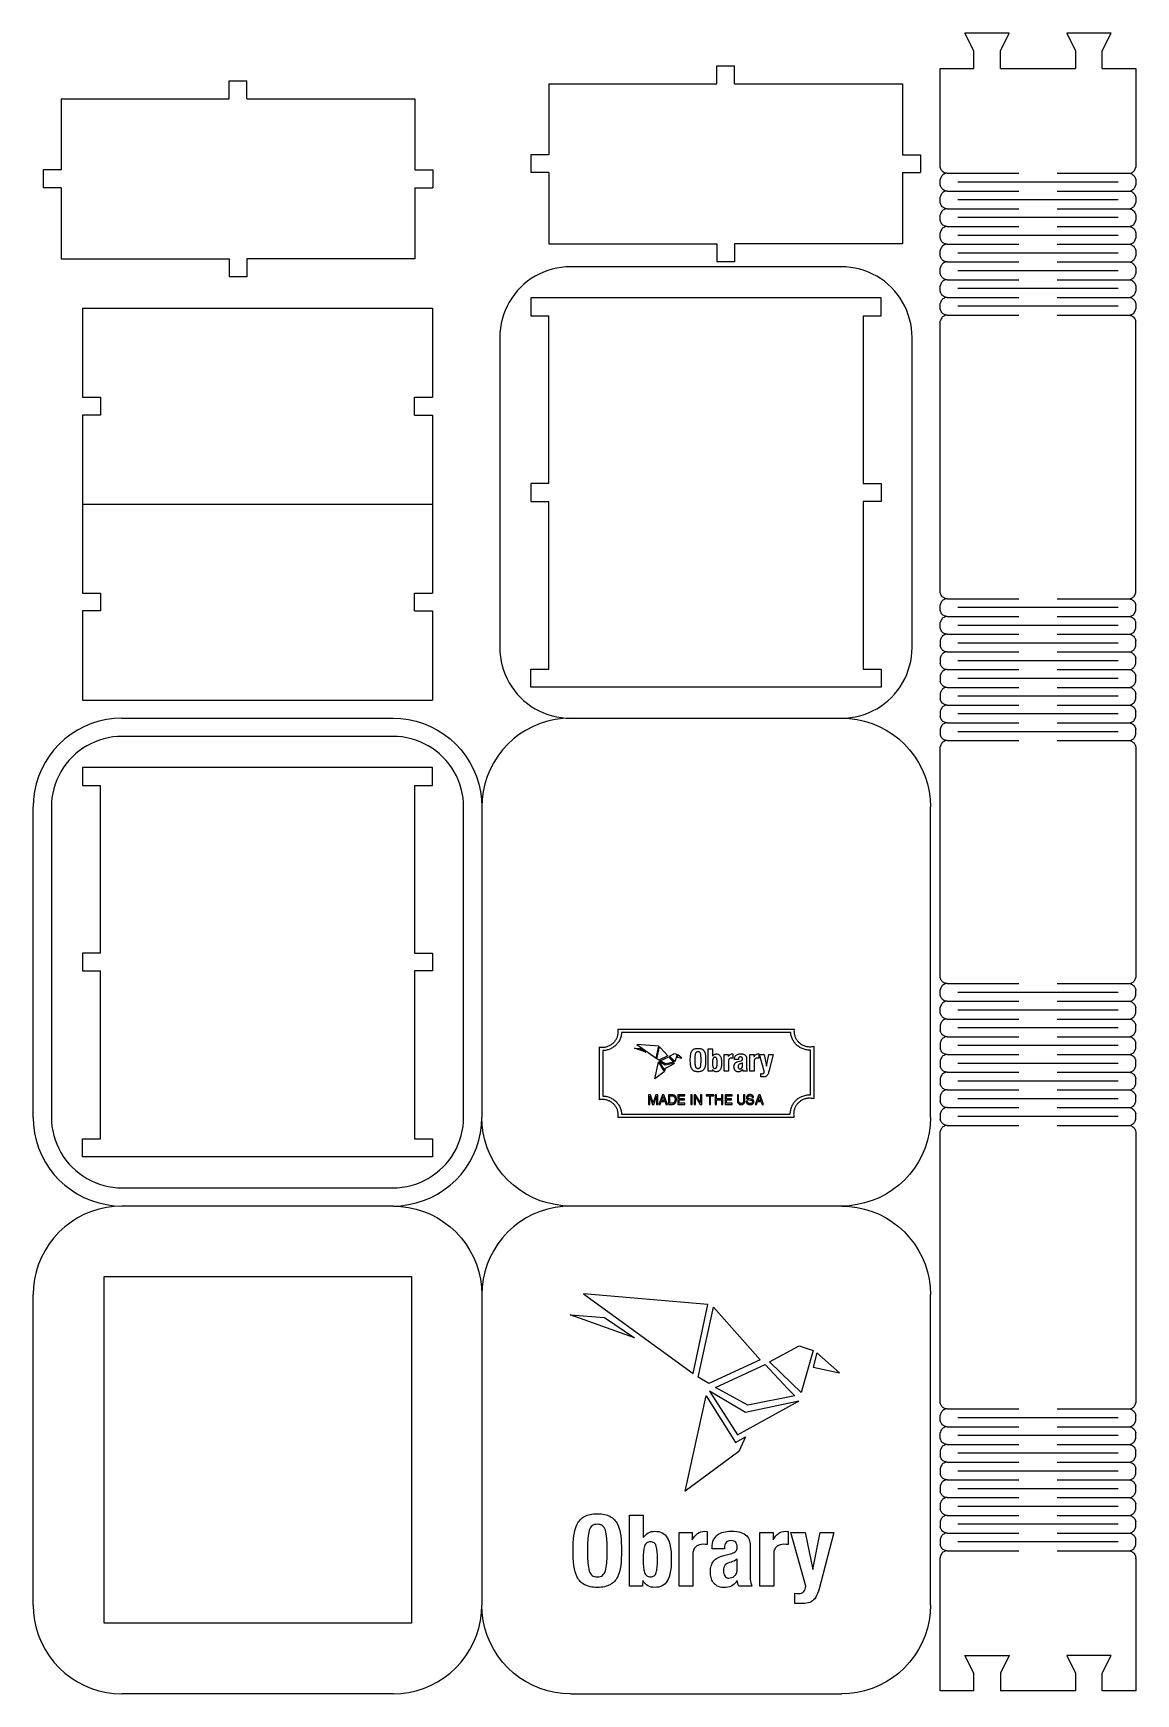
# Model space of a CAD drawing. Extents: x -158 to 158, y -238 to 238.
import ezdxf

# ---------------------------------------------------------------- set-up
doc = ezdxf.new("R2010")
doc.units = 0
doc.header["$MEASUREMENT"] = 0
doc.layers.get('0').update_dxf_attribs({"linetype": 'CONTINUOUS'})

msp = doc.modelspace()

# ---------------------------------------------------------------- linework, layer by layer
for p, q in [((138.13, 237.95), (140.67, 232.87)), ((150.83, 237.95), (138.13, 237.95)), ((148.29, 232.87), (150.83, 237.95)), ((121.67, 237.95), (108.97, 237.95)), ((111.51, 232.87), (108.97, 237.95)), ((119.13, 232.87), (121.67, 237.95)), ((37.89, 228.63), (42.97, 228.63)), ((37.89, 223.47), (37.89, 228.63)), ((42.97, 223.47), (42.97, 228.63)), ((111.51, 227.79), (111.51, 232.87)), ((119.13, 227.79), (119.13, 232.87)), ((140.67, 232.87), (140.67, 227.79)), ((148.29, 227.79), (148.29, 232.87)), ((-101.81, 224.29), (-96.73, 224.29)), ((-101.81, 219.13), (-101.81, 224.29)), ((-96.73, 219.13), (-96.73, 224.29)), ((101.91, 199.56), (101.89, 227.79)), ((101.89, 227.79), (108.97, 227.79)), ((108.97, 227.79), (111.51, 227.79)), ((119.13, 227.79), (140.67, 227.79)), ((148.29, 227.79), (157.91, 227.79)), ((157.91, 227.79), (157.89, 199.56)), ((-149.92, 219.13), (-101.81, 219.13)), ((-149.92, 219.13), (-149.92, 198.75)), ((-96.73, 219.13), (-48.62, 219.13)), ((-48.62, 219.13), (-48.62, 198.75)), ((-10.22, 223.47), (37.89, 223.47)), ((-10.22, 223.47), (-10.22, 203.09)), ((42.97, 223.47), (91.08, 223.47)), ((91.08, 223.47), (91.08, 203.09)), ((-15.37, 203.09), (-15.37, 198.01)), ((-10.22, 203.09), (-15.37, 203.09)), ((91.08, 203.09), (96.24, 203.09)), ((96.24, 203.09), (96.24, 198.01)), ((-155.07, 198.75), (-155.07, 193.67)), ((-149.92, 198.75), (-155.07, 198.75)), ((-48.62, 198.75), (-43.46, 198.75)), ((-43.46, 198.75), (-43.46, 193.67)), ((-10.22, 198.01), (-15.37, 198.01)), ((-10.22, 198.01), (-10.22, 177.63)), ((91.08, 198.01), (91.08, 177.63)), ((91.08, 198.01), (96.24, 198.01)), ((101.96, 199.3), (101.91, 199.56)), ((101.96, 196.28), (101.91, 196.02)), ((101.91, 194.48), (101.91, 196.02)), ((102.05, 199.04), (101.96, 199.3)), ((102.05, 196.54), (101.96, 196.28)), ((102.16, 198.81), (102.05, 199.04)), ((102.16, 196.77), (102.05, 196.54)), ((102.31, 198.58), (102.16, 198.81)), ((102.31, 196.99), (102.16, 196.77)), ((102.49, 198.38), (102.31, 198.58)), ((102.49, 197.19), (102.31, 196.99)), ((102.69, 198.21), (102.49, 198.38)), ((102.69, 197.37), (102.49, 197.19)), ((102.91, 198.06), (102.69, 198.21)), ((102.91, 197.52), (102.69, 197.37)), ((103.15, 197.94), (102.91, 198.06)), ((103.15, 197.64), (102.91, 197.52)), ((103.4, 197.86), (103.15, 197.94)), ((103.4, 197.72), (103.15, 197.64)), ((103.92, 197.79), (103.4, 197.86)), ((103.92, 197.79), (103.4, 197.72)), ((103.92, 197.79), (124.4, 197.79)), ((152.83, 195.25), (106.97, 195.25)), ((135.4, 197.79), (155.41, 197.79)), ((155.41, 197.79), (155.88, 197.79)), ((155.88, 197.79), (156.4, 197.86)), ((155.88, 197.79), (156.4, 197.72)), ((156.4, 197.86), (156.66, 197.94)), ((156.4, 197.72), (156.66, 197.64)), ((156.66, 197.94), (156.89, 198.06)), ((156.66, 197.64), (156.89, 197.52)), ((156.89, 198.06), (157.11, 198.21)), ((156.89, 197.52), (157.11, 197.37)), ((157.11, 198.21), (157.31, 198.38)), ((157.11, 197.37), (157.31, 197.19)), ((157.31, 198.38), (157.49, 198.58)), ((157.31, 197.19), (157.49, 196.99)), ((157.49, 198.58), (157.64, 198.81)), ((157.49, 196.99), (157.64, 196.77)), ((157.64, 198.81), (157.76, 199.04)), ((157.64, 196.77), (157.76, 196.54)), ((157.76, 199.04), (157.84, 199.3)), ((157.76, 196.54), (157.84, 196.28)), ((157.84, 199.3), (157.89, 199.56)), ((157.84, 196.28), (157.89, 196.02)), ((157.89, 196.02), (157.89, 194.48)), ((-149.92, 193.67), (-155.07, 193.67)), ((-149.92, 193.67), (-149.92, 173.29)), ((-48.62, 193.67), (-48.62, 173.28)), ((-48.62, 193.67), (-43.46, 193.67)), ((101.96, 194.22), (101.91, 194.48)), ((101.96, 191.2), (101.91, 190.94)), ((101.91, 189.4), (101.91, 190.94)), ((102.05, 193.96), (101.96, 194.22)), ((102.05, 191.46), (101.96, 191.2)), ((102.16, 193.73), (102.05, 193.96)), ((102.16, 191.69), (102.05, 191.46)), ((102.31, 193.5), (102.16, 193.73)), ((102.31, 191.91), (102.16, 191.69)), ((102.49, 193.3), (102.31, 193.5)), ((102.49, 192.11), (102.31, 191.91)), ((102.69, 193.13), (102.49, 193.3)), ((102.69, 192.29), (102.49, 192.11)), ((102.91, 192.98), (102.69, 193.13)), ((102.91, 192.44), (102.69, 192.29)), ((103.15, 192.86), (102.91, 192.98)), ((103.15, 192.56), (102.91, 192.44)), ((103.4, 192.78), (103.15, 192.86)), ((103.4, 192.64), (103.15, 192.56)), ((103.92, 192.71), (103.4, 192.78)), ((103.92, 192.71), (103.4, 192.64)), ((103.92, 192.71), (124.4, 192.71)), ((135.4, 192.71), (155.41, 192.71)), ((155.41, 192.71), (155.88, 192.71)), ((155.88, 192.71), (156.4, 192.78)), ((155.88, 192.71), (156.4, 192.64)), ((156.4, 192.78), (156.66, 192.86)), ((156.4, 192.64), (156.66, 192.56)), ((156.66, 192.86), (156.89, 192.98)), ((156.66, 192.56), (156.89, 192.44)), ((156.89, 192.98), (157.11, 193.13)), ((156.89, 192.44), (157.11, 192.29)), ((157.11, 193.13), (157.31, 193.3)), ((157.11, 192.29), (157.31, 192.11)), ((157.31, 193.3), (157.49, 193.5)), ((157.31, 192.11), (157.49, 191.91)), ((157.49, 193.5), (157.64, 193.73)), ((157.49, 191.91), (157.64, 191.69)), ((157.64, 193.73), (157.76, 193.96)), ((157.64, 191.69), (157.76, 191.46)), ((157.76, 193.96), (157.84, 194.22)), ((157.76, 191.46), (157.84, 191.2)), ((157.84, 194.22), (157.89, 194.48)), ((157.84, 191.2), (157.89, 190.94)), ((157.89, 190.94), (157.89, 189.4)), ((101.96, 189.14), (101.91, 189.4)), ((101.96, 186.12), (101.91, 185.86)), ((101.91, 184.32), (101.91, 185.86)), ((102.05, 188.88), (101.96, 189.14)), ((102.05, 186.38), (101.96, 186.12)), ((102.16, 188.65), (102.05, 188.88)), ((102.16, 186.61), (102.05, 186.38)), ((102.31, 188.42), (102.16, 188.65)), ((102.31, 186.83), (102.16, 186.61)), ((102.49, 188.22), (102.31, 188.42)), ((102.49, 187.03), (102.31, 186.83)), ((102.69, 188.05), (102.49, 188.22)), ((102.69, 187.21), (102.49, 187.03)), ((102.91, 187.9), (102.69, 188.05)), ((102.91, 187.36), (102.69, 187.21)), ((103.15, 187.78), (102.91, 187.9)), ((103.15, 187.48), (102.91, 187.36)), ((103.4, 187.7), (103.15, 187.78)), ((103.4, 187.56), (103.15, 187.48)), ((103.92, 187.63), (103.4, 187.7)), ((103.92, 187.63), (103.4, 187.56)), ((103.92, 187.63), (124.4, 187.63)), ((152.83, 190.17), (106.97, 190.17)), ((135.4, 187.63), (155.41, 187.63)), ((155.41, 187.63), (155.88, 187.63)), ((155.88, 187.63), (156.4, 187.7)), ((155.88, 187.63), (156.4, 187.56)), ((156.4, 187.7), (156.66, 187.78)), ((156.4, 187.56), (156.66, 187.48)), ((156.66, 187.78), (156.89, 187.9)), ((156.66, 187.48), (156.89, 187.36)), ((156.89, 187.9), (157.11, 188.05)), ((156.89, 187.36), (157.11, 187.21)), ((157.11, 188.05), (157.31, 188.22)), ((157.11, 187.21), (157.31, 187.03)), ((157.31, 188.22), (157.49, 188.42)), ((157.31, 187.03), (157.49, 186.83)), ((157.49, 188.42), (157.64, 188.65)), ((157.49, 186.83), (157.64, 186.61)), ((157.64, 188.65), (157.76, 188.88)), ((157.64, 186.61), (157.76, 186.38)), ((157.76, 188.88), (157.84, 189.14)), ((157.76, 186.38), (157.84, 186.12)), ((157.84, 189.14), (157.89, 189.4)), ((157.84, 186.12), (157.89, 185.86)), ((157.89, 185.86), (157.89, 184.32)), ((101.96, 184.06), (101.91, 184.32)), ((101.96, 181.04), (101.91, 180.78)), ((102.05, 183.8), (101.96, 184.06)), ((102.05, 181.3), (101.96, 181.04)), ((102.16, 183.57), (102.05, 183.8)), ((102.16, 181.53), (102.05, 181.3)), ((102.31, 183.34), (102.16, 183.57)), ((102.31, 181.75), (102.16, 181.53)), ((102.49, 183.14), (102.31, 183.34)), ((102.49, 181.95), (102.31, 181.75)), ((102.69, 182.97), (102.49, 183.14)), ((102.69, 182.13), (102.49, 181.95)), ((102.91, 182.82), (102.69, 182.97)), ((102.91, 182.28), (102.69, 182.13)), ((103.15, 182.7), (102.91, 182.82)), ((103.15, 182.4), (102.91, 182.28)), ((103.4, 182.62), (103.15, 182.7)), ((103.4, 182.48), (103.15, 182.4)), ((103.92, 182.55), (103.4, 182.62)), ((103.92, 182.55), (103.4, 182.48)), ((103.92, 182.55), (124.4, 182.55)), ((152.83, 185.09), (106.97, 185.09)), ((135.4, 182.55), (155.41, 182.55)), ((155.41, 182.55), (155.88, 182.55)), ((155.88, 182.55), (156.4, 182.62)), ((155.88, 182.55), (156.4, 182.48)), ((156.4, 182.62), (156.66, 182.7)), ((156.4, 182.48), (156.66, 182.4)), ((156.66, 182.7), (156.89, 182.82)), ((156.66, 182.4), (156.89, 182.28)), ((156.89, 182.82), (157.11, 182.97)), ((156.89, 182.28), (157.11, 182.13)), ((157.11, 182.97), (157.31, 183.14)), ((157.11, 182.13), (157.31, 181.95)), ((157.31, 183.14), (157.49, 183.34)), ((157.31, 181.95), (157.49, 181.75)), ((157.49, 183.34), (157.64, 183.57)), ((157.49, 181.75), (157.64, 181.53)), ((157.64, 183.57), (157.76, 183.8)), ((157.64, 181.53), (157.76, 181.3)), ((157.76, 183.8), (157.84, 184.06)), ((157.76, 181.3), (157.84, 181.04)), ((157.84, 184.06), (157.89, 184.32)), ((157.84, 181.04), (157.89, 180.78)), ((-10.22, 177.63), (37.89, 177.63)), ((37.89, 177.63), (37.89, 172.47)), ((91.08, 177.63), (42.97, 177.63)), ((42.97, 177.63), (42.97, 172.47)), ((101.91, 179.24), (101.91, 180.78)), ((101.96, 178.98), (101.91, 179.24)), ((102.05, 178.72), (101.96, 178.98)), ((102.05, 176.22), (101.96, 175.96)), ((102.16, 178.49), (102.05, 178.72)), ((102.16, 176.45), (102.05, 176.22)), ((102.31, 178.26), (102.16, 178.49)), ((102.31, 176.67), (102.16, 176.45)), ((102.49, 178.06), (102.31, 178.26)), ((102.49, 176.87), (102.31, 176.67)), ((102.69, 177.89), (102.49, 178.06)), ((102.69, 177.05), (102.49, 176.87)), ((102.91, 177.74), (102.69, 177.89)), ((102.91, 177.2), (102.69, 177.05)), ((103.15, 177.62), (102.91, 177.74)), ((103.15, 177.32), (102.91, 177.2)), ((103.4, 177.54), (103.15, 177.62)), ((103.4, 177.4), (103.15, 177.32)), ((103.92, 177.47), (103.4, 177.54)), ((103.92, 177.47), (103.4, 177.4)), ((103.92, 177.47), (124.4, 177.47)), ((152.83, 180.01), (106.97, 180.01)), ((135.4, 177.47), (155.41, 177.47)), ((155.41, 177.47), (155.88, 177.47)), ((155.88, 177.47), (156.4, 177.54)), ((155.88, 177.47), (156.4, 177.4)), ((156.4, 177.54), (156.66, 177.62)), ((156.4, 177.4), (156.66, 177.32)), ((156.66, 177.62), (156.89, 177.74)), ((156.66, 177.32), (156.89, 177.2)), ((156.89, 177.74), (157.11, 177.89)), ((156.89, 177.2), (157.11, 177.05)), ((157.11, 177.89), (157.31, 178.06)), ((157.11, 177.05), (157.31, 176.87)), ((157.31, 178.06), (157.49, 178.26)), ((157.31, 176.87), (157.49, 176.67)), ((157.49, 178.26), (157.64, 178.49)), ((157.49, 176.67), (157.64, 176.45)), ((157.64, 178.49), (157.76, 178.72)), ((157.64, 176.45), (157.76, 176.22)), ((157.76, 178.72), (157.84, 178.98)), ((157.76, 176.22), (157.84, 175.96)), ((157.84, 178.98), (157.89, 179.24)), ((157.89, 180.78), (157.89, 179.24)), ((-149.92, 173.29), (-101.81, 173.29)), ((-101.81, 173.29), (-101.81, 168.13)), ((-48.62, 173.28), (-96.73, 173.28)), ((-96.73, 173.28), (-96.73, 168.13)), ((42.97, 172.47), (37.89, 172.47)), ((101.96, 175.96), (101.91, 175.7)), ((101.91, 174.16), (101.91, 175.7)), ((101.96, 173.9), (101.91, 174.16)), ((102.05, 173.64), (101.96, 173.9)), ((102.16, 173.41), (102.05, 173.64)), ((102.16, 171.37), (102.05, 171.14)), ((102.31, 173.18), (102.16, 173.41)), ((102.31, 171.59), (102.16, 171.37)), ((102.49, 172.98), (102.31, 173.18)), ((102.49, 171.79), (102.31, 171.59)), ((102.69, 172.81), (102.49, 172.98)), ((102.69, 171.97), (102.49, 171.79)), ((102.91, 172.66), (102.69, 172.81)), ((102.91, 172.12), (102.69, 171.97)), ((103.15, 172.54), (102.91, 172.66)), ((103.15, 172.24), (102.91, 172.12)), ((103.4, 172.46), (103.15, 172.54)), ((103.4, 172.32), (103.15, 172.24)), ((103.92, 172.39), (103.4, 172.46)), ((103.92, 172.39), (103.4, 172.32)), ((103.92, 172.39), (124.4, 172.39)), ((152.83, 174.93), (106.97, 174.93)), ((135.4, 172.39), (155.41, 172.39)), ((155.41, 172.39), (155.88, 172.39)), ((155.88, 172.39), (156.4, 172.46)), ((155.88, 172.39), (156.4, 172.32)), ((156.4, 172.46), (156.66, 172.54)), ((156.4, 172.32), (156.66, 172.24)), ((156.66, 172.54), (156.89, 172.66)), ((156.66, 172.24), (156.89, 172.12)), ((156.89, 172.66), (157.11, 172.81)), ((156.89, 172.12), (157.11, 171.97)), ((157.11, 172.81), (157.31, 172.98)), ((157.11, 171.97), (157.31, 171.79)), ((157.31, 172.98), (157.49, 173.18)), ((157.31, 171.79), (157.49, 171.59)), ((157.49, 173.18), (157.64, 173.41)), ((157.49, 171.59), (157.64, 171.37)), ((157.64, 173.41), (157.76, 173.64)), ((157.64, 171.37), (157.76, 171.14)), ((157.76, 173.64), (157.84, 173.9)), ((157.84, 175.96), (157.89, 175.7)), ((157.84, 173.9), (157.89, 174.16)), ((157.89, 175.7), (157.89, 174.16)), ((-96.73, 168.13), (-101.81, 168.13)), ((-16.34, 166.84), (-17.37, 166)), ((-15.26, 167.61), (-16.34, 166.84)), ((-14.14, 168.31), (-15.26, 167.61)), ((-12.97, 168.93), (-14.14, 168.31)), ((-11.76, 169.48), (-12.97, 168.93)), ((-10.52, 169.95), (-11.76, 169.48)), ((-9.26, 170.33), (-10.52, 169.95)), ((-7.97, 170.63), (-9.26, 170.33)), ((-6.66, 170.85), (-7.97, 170.63)), ((-5.34, 170.98), (-6.66, 170.85)), ((-4.02, 171.02), (-5.34, 170.98)), ((73.59, 171.02), (-4.02, 171.02)), ((74.91, 170.98), (73.59, 171.02)), ((76.23, 170.85), (74.91, 170.98)), ((77.54, 170.63), (76.23, 170.85)), ((78.83, 170.33), (77.54, 170.63)), ((80.09, 169.95), (78.83, 170.33)), ((81.33, 169.48), (80.09, 169.95)), ((82.54, 168.93), (81.33, 169.48)), ((83.71, 168.31), (82.54, 168.93)), ((84.83, 167.61), (83.71, 168.31)), ((85.91, 166.84), (84.83, 167.61)), ((86.93, 166), (85.91, 166.84)), ((101.96, 170.88), (101.91, 170.62)), ((101.91, 169.08), (101.91, 170.62)), ((101.96, 168.82), (101.91, 169.08)), ((102.05, 171.14), (101.96, 170.88)), ((102.05, 168.56), (101.96, 168.82)), ((102.16, 168.33), (102.05, 168.56)), ((102.31, 168.1), (102.16, 168.33)), ((102.49, 167.9), (102.31, 168.1)), ((102.49, 166.71), (102.31, 166.51)), ((102.69, 167.73), (102.49, 167.9)), ((102.69, 166.89), (102.49, 166.71)), ((102.91, 167.58), (102.69, 167.73)), ((102.91, 167.04), (102.69, 166.89)), ((103.15, 167.46), (102.91, 167.58)), ((103.15, 167.16), (102.91, 167.04)), ((103.4, 167.38), (103.15, 167.46)), ((103.4, 167.24), (103.15, 167.16)), ((103.92, 167.31), (103.4, 167.38)), ((103.92, 167.31), (103.4, 167.24)), ((103.92, 167.31), (124.4, 167.31)), ((152.83, 169.85), (106.97, 169.85)), ((135.4, 167.31), (155.41, 167.31)), ((155.41, 167.31), (155.88, 167.31)), ((155.88, 167.31), (156.4, 167.38)), ((155.88, 167.31), (156.4, 167.24)), ((156.4, 167.38), (156.66, 167.46)), ((156.4, 167.24), (156.66, 167.16)), ((156.66, 167.46), (156.89, 167.58)), ((156.66, 167.16), (156.89, 167.04)), ((156.89, 167.58), (157.11, 167.73)), ((156.89, 167.04), (157.11, 166.89)), ((157.11, 167.73), (157.31, 167.9)), ((157.11, 166.89), (157.31, 166.71)), ((157.31, 167.9), (157.49, 168.1)), ((157.31, 166.71), (157.49, 166.51)), ((157.49, 168.1), (157.64, 168.33)), ((157.64, 168.33), (157.76, 168.56)), ((157.76, 171.14), (157.84, 170.88)), ((157.76, 168.56), (157.84, 168.82)), ((157.84, 170.88), (157.89, 170.62)), ((157.84, 168.82), (157.89, 169.08)), ((157.89, 170.62), (157.89, 169.08)), ((-20.85, 162.02), (-21.55, 160.9)), ((-20.08, 163.1), (-20.85, 162.02)), ((-19.24, 164.12), (-20.08, 163.1)), ((-18.33, 165.09), (-19.24, 164.12)), ((-17.37, 166), (-18.33, 165.09)), ((84.94, 162.13), (-15.37, 162.13)), ((-15.37, 162.13), (-15.37, 156.97)), ((84.94, 156.97), (84.94, 162.13)), ((87.9, 165.09), (86.93, 166)), ((88.81, 164.12), (87.9, 165.09)), ((89.65, 163.1), (88.81, 164.12)), ((90.42, 162.02), (89.65, 163.1)), ((91.12, 160.9), (90.42, 162.02)), ((101.96, 165.8), (101.91, 165.54)), ((101.91, 164), (101.91, 165.54)), ((101.96, 163.74), (101.91, 164)), ((102.05, 166.06), (101.96, 165.8)), ((102.05, 163.48), (101.96, 163.74)), ((102.16, 166.29), (102.05, 166.06)), ((102.16, 163.25), (102.05, 163.48)), ((102.31, 166.51), (102.16, 166.29)), ((102.31, 163.02), (102.16, 163.25)), ((102.49, 162.82), (102.31, 163.02)), ((102.69, 162.65), (102.49, 162.82)), ((102.69, 161.81), (102.49, 161.63)), ((102.91, 162.5), (102.69, 162.65)), ((102.91, 161.96), (102.69, 161.81)), ((103.15, 162.38), (102.91, 162.5)), ((103.15, 162.08), (102.91, 161.96)), ((103.4, 162.3), (103.15, 162.38)), ((103.4, 162.16), (103.15, 162.08)), ((103.92, 162.23), (103.4, 162.3)), ((103.92, 162.23), (103.4, 162.16)), ((103.92, 162.23), (124.4, 162.23)), ((152.83, 164.77), (106.97, 164.77)), ((135.4, 162.23), (155.41, 162.23)), ((155.41, 162.23), (155.88, 162.23)), ((155.88, 162.23), (156.4, 162.3)), ((155.88, 162.23), (156.4, 162.16)), ((156.4, 162.3), (156.66, 162.38)), ((156.4, 162.16), (156.66, 162.08)), ((156.66, 162.38), (156.89, 162.5)), ((156.66, 162.08), (156.89, 161.96)), ((156.89, 162.5), (157.11, 162.65)), ((156.89, 161.96), (157.11, 161.81)), ((157.11, 162.65), (157.31, 162.82)), ((157.11, 161.81), (157.31, 161.63)), ((157.31, 162.82), (157.49, 163.02)), ((157.49, 166.51), (157.64, 166.29)), ((157.49, 163.02), (157.64, 163.25)), ((157.64, 166.29), (157.76, 166.06)), ((157.64, 163.25), (157.76, 163.48)), ((157.76, 166.06), (157.84, 165.8)), ((157.76, 163.48), (157.84, 163.74)), ((157.84, 165.8), (157.89, 165.54)), ((157.84, 163.74), (157.89, 164)), ((157.89, 165.54), (157.89, 164)), ((-143.82, 159.14), (-43.51, 159.14)), ((-143.82, 159.14), (-143.82, 133.61)), ((-43.51, 159.14), (-43.51, 133.61)), ((-23.19, 157.28), (-23.57, 156.02)), ((-22.72, 158.52), (-23.19, 157.28)), ((-22.17, 159.73), (-22.72, 158.52)), ((-21.55, 160.9), (-22.17, 159.73)), ((91.74, 159.73), (91.12, 160.9)), ((92.29, 158.52), (91.74, 159.73)), ((92.76, 157.28), (92.29, 158.52)), ((93.14, 156.02), (92.76, 157.28)), ((101.96, 160.72), (101.91, 160.46)), ((101.91, 158.92), (101.91, 160.46)), ((101.96, 158.66), (101.91, 158.92)), ((102.05, 160.98), (101.96, 160.72)), ((102.05, 158.4), (101.96, 158.66)), ((102.16, 161.21), (102.05, 160.98)), ((102.16, 158.17), (102.05, 158.4)), ((102.31, 161.43), (102.16, 161.21)), ((102.31, 157.94), (102.16, 158.17)), ((102.49, 161.63), (102.31, 161.43)), ((102.49, 157.74), (102.31, 157.94)), ((102.69, 157.57), (102.49, 157.74)), ((102.91, 157.42), (102.69, 157.57)), ((103.15, 157.3), (102.91, 157.42)), ((103.4, 157.22), (103.15, 157.3)), ((103.4, 157.08), (103.15, 157)), ((103.92, 157.15), (103.4, 157.22)), ((103.92, 157.15), (103.4, 157.08)), ((103.92, 157.15), (124.4, 157.15)), ((152.83, 159.69), (106.97, 159.69)), ((135.4, 157.15), (155.41, 157.15)), ((155.41, 157.15), (155.88, 157.15)), ((155.88, 157.15), (156.4, 157.22)), ((155.88, 157.15), (156.4, 157.08)), ((156.4, 157.22), (156.66, 157.3)), ((156.4, 157.08), (156.66, 157)), ((156.66, 157.3), (156.89, 157.42)), ((156.89, 157.42), (157.11, 157.57)), ((157.11, 157.57), (157.31, 157.74)), ((157.31, 161.63), (157.49, 161.43)), ((157.31, 157.74), (157.49, 157.94)), ((157.49, 161.43), (157.64, 161.21)), ((157.49, 157.94), (157.64, 158.17)), ((157.64, 161.21), (157.76, 160.98)), ((157.64, 158.17), (157.76, 158.4)), ((157.76, 160.98), (157.84, 160.72)), ((157.76, 158.4), (157.84, 158.66)), ((157.84, 160.72), (157.89, 160.46)), ((157.84, 158.66), (157.89, 158.92)), ((157.89, 160.46), (157.89, 158.92)), ((-24.09, 153.42), (-24.22, 152.1)), ((-23.87, 154.73), (-24.09, 153.42)), ((-23.57, 156.02), (-23.87, 154.73)), ((-15.37, 156.97), (-10.22, 156.97)), ((-10.22, 108.86), (-10.22, 156.97)), ((79.78, 156.97), (79.78, 108.87)), ((79.78, 156.97), (84.94, 156.97)), ((93.44, 154.73), (93.14, 156.02)), ((93.66, 153.42), (93.44, 154.73)), ((93.79, 152.1), (93.66, 153.42)), ((101.96, 155.64), (101.91, 155.38)), ((101.91, 77.64), (101.91, 155.38)), ((102.05, 155.9), (101.96, 155.64)), ((102.16, 156.13), (102.05, 155.9)), ((102.31, 156.35), (102.16, 156.13)), ((102.49, 156.55), (102.31, 156.35)), ((102.69, 156.73), (102.49, 156.55)), ((102.91, 156.88), (102.69, 156.73)), ((103.15, 157), (102.91, 156.88)), ((156.66, 157), (156.89, 156.88)), ((156.89, 156.88), (157.11, 156.73)), ((157.11, 156.73), (157.31, 156.55)), ((157.31, 156.55), (157.49, 156.35)), ((157.49, 156.35), (157.64, 156.13)), ((157.64, 156.13), (157.76, 155.9)), ((157.76, 155.9), (157.84, 155.64)), ((157.84, 155.64), (157.89, 155.38)), ((157.89, 77.64), (157.89, 155.38)), ((-24.22, 152.1), (-24.26, 150.78)), ((-24.26, 150.78), (-24.26, 61.88)), ((93.83, 150.78), (93.79, 152.1)), ((93.83, 61.88), (93.83, 150.78)), ((-143.82, 133.61), (-138.66, 133.61)), ((-138.66, 133.61), (-138.66, 128.53)), ((-48.66, 133.61), (-43.51, 133.61)), ((-48.66, 128.53), (-48.66, 133.61)), ((-138.66, 128.53), (-143.82, 128.53)), ((-143.82, 128.53), (-143.82, 102.99)), ((-48.66, 128.53), (-43.51, 128.53)), ((-43.51, 128.53), (-43.51, 102.99)), ((-15.37, 108.86), (-15.37, 103.79)), ((-10.22, 108.86), (-15.37, 108.86)), ((79.78, 108.87), (84.94, 108.87)), ((84.94, 108.87), (84.94, 103.79)), ((-143.82, 102.99), (-43.51, 102.99)), ((-143.82, 102.99), (-143.82, 77.45)), ((-43.51, 102.99), (-43.51, 77.45)), ((-15.37, 103.79), (-10.22, 103.79)), ((-10.22, 55.68), (-10.22, 103.79)), ((84.94, 103.79), (79.78, 103.79)), ((79.78, 103.79), (79.78, 55.68)), ((-143.82, 77.45), (-138.66, 77.45)), ((-138.66, 77.45), (-138.66, 72.37)), ((-48.66, 77.45), (-43.51, 77.45)), ((-48.66, 72.37), (-48.66, 77.45)), ((101.96, 77.38), (101.91, 77.64)), ((102.05, 77.12), (101.96, 77.38)), ((102.16, 76.89), (102.05, 77.12)), ((102.31, 76.66), (102.16, 76.89)), ((102.49, 76.46), (102.31, 76.66)), ((102.69, 76.29), (102.49, 76.46)), ((102.91, 76.14), (102.69, 76.29)), ((156.89, 76.14), (157.11, 76.29)), ((157.11, 76.29), (157.31, 76.46)), ((157.31, 76.46), (157.49, 76.66)), ((157.49, 76.66), (157.64, 76.89)), ((157.64, 76.89), (157.76, 77.12)), ((157.76, 77.12), (157.84, 77.38)), ((157.84, 77.38), (157.89, 77.64)), ((-138.66, 72.37), (-143.82, 72.37)), ((-143.82, 72.37), (-143.82, 46.83)), ((-48.66, 72.37), (-43.51, 72.37)), ((-43.51, 72.37), (-43.51, 46.83)), ((101.96, 74.36), (101.91, 74.1)), ((101.91, 72.56), (101.91, 74.1)), ((101.96, 72.3), (101.91, 72.56)), ((102.05, 74.62), (101.96, 74.36)), ((102.05, 72.04), (101.96, 72.3)), ((102.16, 74.85), (102.05, 74.62)), ((102.16, 71.81), (102.05, 72.04)), ((102.31, 75.07), (102.16, 74.85)), ((102.31, 71.58), (102.16, 71.81)), ((102.49, 75.27), (102.31, 75.07)), ((102.49, 71.38), (102.31, 71.58)), ((102.69, 75.45), (102.49, 75.27)), ((102.69, 71.21), (102.49, 71.38)), ((102.91, 75.6), (102.69, 75.45)), ((103.15, 76.02), (102.91, 76.14)), ((103.15, 75.72), (102.91, 75.6)), ((103.4, 75.94), (103.15, 76.02)), ((103.4, 75.8), (103.15, 75.72)), ((103.92, 75.87), (103.4, 75.94)), ((103.92, 75.87), (103.4, 75.8)), ((103.92, 75.87), (124.4, 75.87)), ((152.83, 73.33), (106.97, 73.33)), ((135.4, 75.87), (155.41, 75.87)), ((155.41, 75.87), (155.88, 75.87)), ((155.88, 75.87), (156.4, 75.94)), ((155.88, 75.87), (156.4, 75.8)), ((156.4, 75.94), (156.66, 76.02)), ((156.4, 75.8), (156.66, 75.72)), ((156.66, 76.02), (156.89, 76.14)), ((156.66, 75.72), (156.89, 75.6)), ((156.89, 75.6), (157.11, 75.45)), ((157.11, 75.45), (157.31, 75.27)), ((157.11, 71.21), (157.31, 71.38)), ((157.31, 75.27), (157.49, 75.07)), ((157.31, 71.38), (157.49, 71.58)), ((157.49, 75.07), (157.64, 74.85)), ((157.49, 71.58), (157.64, 71.81)), ((157.64, 74.85), (157.76, 74.62)), ((157.64, 71.81), (157.76, 72.04)), ((157.76, 74.62), (157.84, 74.36)), ((157.76, 72.04), (157.84, 72.3)), ((157.84, 74.36), (157.89, 74.1)), ((157.84, 72.3), (157.89, 72.56)), ((157.89, 72.56), (157.89, 74.1)), ((101.89, 68), (101.91, 69.02)), ((101.91, 67.48), (101.89, 68)), ((101.96, 69.28), (101.91, 69.02)), ((101.96, 67.22), (101.91, 67.48)), ((102.05, 69.54), (101.96, 69.28)), ((102.05, 66.96), (101.96, 67.22)), ((102.16, 69.77), (102.05, 69.54)), ((102.16, 66.73), (102.05, 66.96)), ((102.31, 69.99), (102.16, 69.77)), ((102.31, 66.5), (102.16, 66.73)), ((102.49, 70.19), (102.31, 69.99)), ((102.69, 70.37), (102.49, 70.19)), ((102.91, 71.06), (102.69, 71.21)), ((102.91, 70.52), (102.69, 70.37)), ((103.15, 70.94), (102.91, 71.06)), ((103.15, 70.64), (102.91, 70.52)), ((103.4, 70.86), (103.15, 70.94)), ((103.4, 70.72), (103.15, 70.64)), ((103.92, 70.79), (103.4, 70.86)), ((103.92, 70.79), (103.4, 70.72)), ((103.92, 70.79), (124.4, 70.79)), ((152.83, 68.25), (106.97, 68.25)), ((135.4, 70.79), (155.41, 70.79)), ((155.41, 70.79), (155.88, 70.79)), ((155.88, 70.79), (156.4, 70.86)), ((155.88, 70.79), (156.4, 70.72)), ((156.4, 70.86), (156.66, 70.94)), ((156.4, 70.72), (156.66, 70.64)), ((156.66, 70.94), (156.89, 71.06)), ((156.66, 70.64), (156.89, 70.52)), ((156.89, 71.06), (157.11, 71.21)), ((156.89, 70.52), (157.11, 70.37)), ((157.11, 70.37), (157.31, 70.19)), ((157.31, 70.19), (157.49, 69.99)), ((157.49, 69.99), (157.64, 69.77)), ((157.49, 66.5), (157.64, 66.73)), ((157.64, 69.77), (157.76, 69.54)), ((157.64, 66.73), (157.76, 66.96)), ((157.76, 69.54), (157.84, 69.28)), ((157.76, 66.96), (157.84, 67.22)), ((157.84, 69.28), (157.89, 69.02)), ((157.84, 67.22), (157.89, 67.48)), ((157.89, 67.48), (157.89, 69.02)), ((-24.26, 61.88), (-24.22, 60.55)), ((93.79, 60.55), (93.83, 61.88)), ((101.96, 64.2), (101.91, 63.94)), ((101.91, 63.94), (101.91, 62.4)), ((101.96, 62.14), (101.91, 62.4)), ((102.05, 64.46), (101.96, 64.2)), ((102.05, 61.88), (101.96, 62.14)), ((102.16, 64.69), (102.05, 64.46)), ((102.16, 61.65), (102.05, 61.88)), ((102.31, 64.91), (102.16, 64.69)), ((102.49, 66.3), (102.31, 66.5)), ((102.49, 65.11), (102.31, 64.91)), ((102.69, 66.13), (102.49, 66.3)), ((102.69, 65.29), (102.49, 65.11)), ((102.91, 65.98), (102.69, 66.13)), ((102.91, 65.44), (102.69, 65.29)), ((103.15, 65.86), (102.91, 65.98)), ((103.15, 65.56), (102.91, 65.44)), ((103.4, 65.78), (103.15, 65.86)), ((103.4, 65.64), (103.15, 65.56)), ((103.92, 65.71), (103.4, 65.78)), ((103.92, 65.71), (103.4, 65.64)), ((103.92, 65.71), (124.4, 65.71)), ((152.83, 63.17), (106.97, 63.17)), ((135.4, 65.71), (155.41, 65.71)), ((155.41, 65.71), (155.88, 65.71)), ((155.88, 65.71), (156.4, 65.78)), ((155.88, 65.71), (156.4, 65.64)), ((156.4, 65.78), (156.66, 65.86)), ((156.4, 65.64), (156.66, 65.56)), ((156.66, 65.86), (156.89, 65.98)), ((156.66, 65.56), (156.89, 65.44)), ((156.89, 65.98), (157.11, 66.13)), ((156.89, 65.44), (157.11, 65.29)), ((157.11, 66.13), (157.31, 66.3)), ((157.11, 65.29), (157.31, 65.11)), ((157.31, 66.3), (157.49, 66.5)), ((157.31, 65.11), (157.49, 64.91)), ((157.49, 64.91), (157.64, 64.69)), ((157.64, 64.69), (157.76, 64.46)), ((157.64, 61.65), (157.76, 61.88)), ((157.76, 64.46), (157.84, 64.2)), ((157.76, 61.88), (157.84, 62.14)), ((157.84, 64.2), (157.89, 63.94)), ((157.84, 62.14), (157.89, 62.4)), ((157.89, 62.4), (157.89, 63.94)), ((-24.22, 60.55), (-24.09, 59.23)), ((-24.09, 59.23), (-23.87, 57.93)), ((-23.87, 57.93), (-23.57, 56.64)), ((93.14, 56.64), (93.44, 57.93)), ((93.44, 57.93), (93.66, 59.23)), ((93.66, 59.23), (93.79, 60.55)), ((101.96, 59.12), (101.91, 58.86)), ((101.91, 58.86), (101.91, 57.32)), ((101.96, 57.06), (101.91, 57.32)), ((102.05, 59.38), (101.96, 59.12)), ((102.16, 59.61), (102.05, 59.38)), ((102.31, 61.42), (102.16, 61.65)), ((102.31, 59.83), (102.16, 59.61)), ((102.49, 61.22), (102.31, 61.42)), ((102.49, 60.03), (102.31, 59.83)), ((102.69, 61.05), (102.49, 61.22)), ((102.69, 60.21), (102.49, 60.03)), ((102.91, 60.9), (102.69, 61.05)), ((102.91, 60.36), (102.69, 60.21)), ((103.15, 60.78), (102.91, 60.9)), ((103.15, 60.48), (102.91, 60.36)), ((103.4, 60.7), (103.15, 60.78)), ((103.4, 60.56), (103.15, 60.48)), ((103.92, 60.63), (103.4, 60.7)), ((103.92, 60.63), (103.4, 60.56)), ((103.92, 60.63), (124.4, 60.63)), ((152.83, 58.09), (106.97, 58.09)), ((135.4, 60.63), (155.41, 60.63)), ((155.41, 60.63), (155.88, 60.63)), ((155.88, 60.63), (156.4, 60.7)), ((155.88, 60.63), (156.4, 60.56)), ((156.4, 60.7), (156.66, 60.78)), ((156.4, 60.56), (156.66, 60.48)), ((156.66, 60.78), (156.89, 60.9)), ((156.66, 60.48), (156.89, 60.36)), ((156.89, 60.9), (157.11, 61.05)), ((156.89, 60.36), (157.11, 60.21)), ((157.11, 61.05), (157.31, 61.22)), ((157.11, 60.21), (157.31, 60.03)), ((157.31, 61.22), (157.49, 61.42)), ((157.31, 60.03), (157.49, 59.83)), ((157.49, 61.42), (157.64, 61.65)), ((157.49, 59.83), (157.64, 59.61)), ((157.64, 59.61), (157.76, 59.38)), ((157.76, 59.38), (157.84, 59.12)), ((157.84, 59.12), (157.89, 58.86)), ((157.84, 57.06), (157.89, 57.32)), ((157.89, 57.32), (157.89, 58.86)), ((-23.57, 56.64), (-23.19, 55.37)), ((-23.19, 55.37), (-22.72, 54.13)), ((-22.72, 54.13), (-22.17, 52.92)), ((-22.17, 52.92), (-21.55, 51.75)), ((-15.37, 50.52), (-15.37, 55.68)), ((-15.37, 55.68), (-10.22, 55.68)), ((79.78, 55.68), (84.94, 55.68)), ((84.94, 55.68), (84.94, 50.52)), ((91.12, 51.75), (91.74, 52.92)), ((91.74, 52.92), (92.29, 54.13)), ((92.29, 54.13), (92.76, 55.37)), ((92.76, 55.37), (93.14, 56.64)), ((101.96, 54.04), (101.91, 53.78)), ((101.91, 53.78), (101.91, 52.24)), ((102.05, 56.8), (101.96, 57.06)), ((102.05, 54.3), (101.96, 54.04)), ((102.16, 56.57), (102.05, 56.8)), ((102.16, 54.53), (102.05, 54.3)), ((102.31, 56.34), (102.16, 56.57)), ((102.31, 54.75), (102.16, 54.53)), ((102.49, 56.14), (102.31, 56.34)), ((102.49, 54.95), (102.31, 54.75)), ((102.69, 55.97), (102.49, 56.14)), ((102.69, 55.13), (102.49, 54.95)), ((102.91, 55.82), (102.69, 55.97)), ((102.91, 55.28), (102.69, 55.13)), ((103.15, 55.7), (102.91, 55.82)), ((103.15, 55.4), (102.91, 55.28)), ((103.4, 55.62), (103.15, 55.7)), ((103.4, 55.48), (103.15, 55.4)), ((103.92, 55.55), (103.4, 55.62)), ((103.92, 55.55), (103.4, 55.48)), ((103.92, 55.55), (124.4, 55.55)), ((152.83, 53.01), (106.97, 53.01)), ((135.4, 55.55), (155.41, 55.55)), ((155.41, 55.55), (155.88, 55.55)), ((155.88, 55.55), (156.4, 55.62)), ((155.88, 55.55), (156.4, 55.48)), ((156.4, 55.62), (156.66, 55.7)), ((156.4, 55.48), (156.66, 55.4)), ((156.66, 55.7), (156.89, 55.82)), ((156.66, 55.4), (156.89, 55.28)), ((156.89, 55.82), (157.11, 55.97)), ((156.89, 55.28), (157.11, 55.13)), ((157.11, 55.97), (157.31, 56.14)), ((157.11, 55.13), (157.31, 54.95)), ((157.31, 56.14), (157.49, 56.34)), ((157.31, 54.95), (157.49, 54.75)), ((157.49, 56.34), (157.64, 56.57)), ((157.49, 54.75), (157.64, 54.53)), ((157.64, 56.57), (157.76, 56.8)), ((157.64, 54.53), (157.76, 54.3)), ((157.76, 56.8), (157.84, 57.06)), ((157.76, 54.3), (157.84, 54.04)), ((157.84, 54.04), (157.89, 53.78)), ((157.89, 52.24), (157.89, 53.78)), ((-21.55, 51.75), (-20.85, 50.63)), ((-20.85, 50.63), (-20.08, 49.55)), ((-20.08, 49.55), (-19.24, 48.53)), ((-19.24, 48.53), (-18.33, 47.56)), ((84.94, 50.52), (-15.37, 50.52)), ((87.9, 47.56), (88.81, 48.53)), ((88.81, 48.53), (89.65, 49.55)), ((89.65, 49.55), (90.42, 50.63)), ((90.42, 50.63), (91.12, 51.75)), ((101.96, 51.98), (101.91, 52.24)), ((101.96, 48.96), (101.91, 48.7)), ((101.91, 48.7), (101.91, 47.16)), ((102.05, 51.72), (101.96, 51.98)), ((102.05, 49.22), (101.96, 48.96)), ((102.16, 51.49), (102.05, 51.72)), ((102.16, 49.45), (102.05, 49.22)), ((102.31, 51.26), (102.16, 51.49)), ((102.31, 49.67), (102.16, 49.45)), ((102.49, 51.06), (102.31, 51.26)), ((102.49, 49.87), (102.31, 49.67)), ((102.69, 50.89), (102.49, 51.06)), ((102.69, 50.05), (102.49, 49.87)), ((102.91, 50.74), (102.69, 50.89)), ((102.91, 50.2), (102.69, 50.05)), ((103.15, 50.62), (102.91, 50.74)), ((103.15, 50.32), (102.91, 50.2)), ((103.4, 50.54), (103.15, 50.62)), ((103.4, 50.4), (103.15, 50.32)), ((103.92, 50.47), (103.4, 50.54)), ((103.92, 50.47), (103.4, 50.4)), ((103.92, 50.47), (124.4, 50.47)), ((152.83, 47.93), (106.97, 47.93)), ((135.4, 50.47), (155.41, 50.47)), ((155.41, 50.47), (155.88, 50.47)), ((155.88, 50.47), (156.4, 50.54)), ((155.88, 50.47), (156.4, 50.4)), ((156.4, 50.54), (156.66, 50.62)), ((156.4, 50.4), (156.66, 50.32)), ((156.66, 50.62), (156.89, 50.74)), ((156.66, 50.32), (156.89, 50.2)), ((156.89, 50.74), (157.11, 50.89)), ((156.89, 50.2), (157.11, 50.05)), ((157.11, 50.89), (157.31, 51.06)), ((157.11, 50.05), (157.31, 49.87)), ((157.31, 51.06), (157.49, 51.26)), ((157.31, 49.87), (157.49, 49.67)), ((157.49, 51.26), (157.64, 51.49)), ((157.49, 49.67), (157.64, 49.45)), ((157.64, 51.49), (157.76, 51.72)), ((157.64, 49.45), (157.76, 49.22)), ((157.76, 51.72), (157.84, 51.98)), ((157.76, 49.22), (157.84, 48.96)), ((157.84, 51.98), (157.89, 52.24)), ((157.84, 48.96), (157.89, 48.7)), ((157.89, 47.16), (157.89, 48.7)), ((-143.82, 46.83), (-43.51, 46.83)), ((-18.33, 47.56), (-17.37, 46.66)), ((-17.37, 46.66), (-16.34, 45.82)), ((-16.34, 45.82), (-15.26, 45.04)), ((-15.26, 45.04), (-14.14, 44.34)), ((-14.14, 44.34), (-12.97, 43.72)), ((-12.97, 43.72), (-11.76, 43.17)), ((-11.76, 43.17), (-10.52, 42.71)), ((80.09, 42.71), (81.33, 43.17)), ((81.33, 43.17), (82.54, 43.72)), ((82.54, 43.72), (83.71, 44.34)), ((83.71, 44.34), (84.83, 45.04)), ((84.83, 45.04), (85.91, 45.82)), ((85.91, 45.82), (86.93, 46.66)), ((86.93, 46.66), (87.9, 47.56)), ((101.96, 46.9), (101.91, 47.16)), ((101.96, 43.88), (101.91, 43.62)), ((101.91, 43.62), (101.91, 42.08)), ((102.05, 46.64), (101.96, 46.9)), ((102.05, 44.14), (101.96, 43.88)), ((102.16, 46.41), (102.05, 46.64)), ((102.16, 44.37), (102.05, 44.14)), ((102.31, 46.18), (102.16, 46.41)), ((102.31, 44.59), (102.16, 44.37)), ((102.49, 45.98), (102.31, 46.18)), ((102.49, 44.79), (102.31, 44.59)), ((102.69, 45.81), (102.49, 45.98)), ((102.69, 44.97), (102.49, 44.79)), ((102.91, 45.66), (102.69, 45.81)), ((102.91, 45.12), (102.69, 44.97)), ((103.15, 45.54), (102.91, 45.66)), ((103.15, 45.24), (102.91, 45.12)), ((103.4, 45.46), (103.15, 45.54)), ((103.4, 45.32), (103.15, 45.24)), ((103.92, 45.39), (103.4, 45.46)), ((103.92, 45.39), (103.4, 45.32)), ((103.92, 45.39), (124.4, 45.39)), ((152.83, 42.85), (106.97, 42.85)), ((135.4, 45.39), (155.41, 45.39)), ((155.41, 45.39), (155.88, 45.39)), ((155.88, 45.39), (156.4, 45.46)), ((155.88, 45.39), (156.4, 45.32)), ((156.4, 45.46), (156.66, 45.54)), ((156.4, 45.32), (156.66, 45.24)), ((156.66, 45.54), (156.89, 45.66)), ((156.66, 45.24), (156.89, 45.12)), ((156.89, 45.66), (157.11, 45.81)), ((156.89, 45.12), (157.11, 44.97)), ((157.11, 45.81), (157.31, 45.98)), ((157.11, 44.97), (157.31, 44.79)), ((157.31, 45.98), (157.49, 46.18)), ((157.31, 44.79), (157.49, 44.59)), ((157.49, 46.18), (157.64, 46.41)), ((157.49, 44.59), (157.64, 44.37)), ((157.64, 46.41), (157.76, 46.64)), ((157.64, 44.37), (157.76, 44.14)), ((157.76, 46.64), (157.84, 46.9)), ((157.76, 44.14), (157.84, 43.88)), ((157.84, 46.9), (157.89, 47.16)), ((157.84, 43.88), (157.89, 43.62)), ((157.89, 42.08), (157.89, 43.62)), ((-145.21, 38.23), (-147.08, 37.04)), ((-143.24, 39.25), (-145.21, 38.23)), ((-141.2, 40.1), (-143.24, 39.25)), ((-139.08, 40.77), (-141.2, 40.1)), ((-136.92, 41.25), (-139.08, 40.77)), ((-134.72, 41.54), (-136.92, 41.25)), ((-132.51, 41.63), (-134.72, 41.54)), ((-132.51, 41.63), (-54.82, 41.63)), ((-54.82, 41.63), (-52.6, 41.54)), ((-52.6, 41.54), (-50.41, 41.25)), ((-50.41, 41.25), (-48.24, 40.76)), ((-48.24, 40.76), (-46.13, 40.1)), ((-46.13, 40.1), (-44.08, 39.25)), ((-44.08, 39.25), (-42.12, 38.23)), ((-42.12, 38.23), (-40.25, 37.04)), ((-16.72, 38.23), (-18.59, 37.04)), ((-14.75, 39.25), (-16.72, 38.23)), ((-12.71, 40.1), (-14.75, 39.25)), ((-10.59, 40.77), (-12.71, 40.1)), ((-8.43, 41.25), (-10.59, 40.77)), ((-10.52, 42.71), (-9.26, 42.32)), ((-9.26, 42.32), (-7.97, 42.02)), ((-6.23, 41.54), (-8.43, 41.25)), ((-7.97, 42.02), (-6.66, 41.81)), ((-6.66, 41.81), (-5.34, 41.68)), ((-4.02, 41.63), (-6.23, 41.54)), ((-5.34, 41.68), (-4.02, 41.63)), ((-4.02, 41.63), (73.67, 41.63)), ((73.67, 41.63), (74.91, 41.68)), ((73.67, 41.63), (75.89, 41.54)), ((74.91, 41.68), (76.23, 41.81)), ((75.89, 41.54), (78.09, 41.24)), ((76.23, 41.81), (77.54, 42.02)), ((77.54, 42.02), (78.83, 42.32)), ((78.09, 41.24), (80.25, 40.76)), ((78.83, 42.32), (80.09, 42.71)), ((80.25, 40.76), (82.36, 40.1)), ((82.36, 40.1), (84.41, 39.25)), ((84.41, 39.25), (86.37, 38.23)), ((86.37, 38.23), (88.24, 37.04)), ((101.96, 41.82), (101.91, 42.08)), ((101.96, 38.8), (101.91, 38.54)), ((101.91, 38.54), (101.91, 37)), ((102.05, 41.56), (101.96, 41.82)), ((102.05, 39.06), (101.96, 38.8)), ((102.16, 41.33), (102.05, 41.56)), ((102.16, 39.29), (102.05, 39.06)), ((102.31, 41.1), (102.16, 41.33)), ((102.31, 39.51), (102.16, 39.29)), ((102.49, 40.9), (102.31, 41.1)), ((102.49, 39.71), (102.31, 39.51)), ((102.69, 40.73), (102.49, 40.9)), ((102.69, 39.89), (102.49, 39.71)), ((102.91, 40.58), (102.69, 40.73)), ((102.91, 40.04), (102.69, 39.89)), ((103.15, 40.46), (102.91, 40.58)), ((103.15, 40.16), (102.91, 40.04)), ((103.4, 40.38), (103.15, 40.46)), ((103.4, 40.24), (103.15, 40.16)), ((103.92, 40.31), (103.4, 40.38)), ((103.92, 40.31), (103.4, 40.24)), ((103.92, 40.31), (124.4, 40.31)), ((135.4, 40.31), (155.41, 40.31)), ((155.41, 40.31), (155.88, 40.31)), ((155.88, 40.31), (156.4, 40.38)), ((155.88, 40.31), (156.4, 40.24)), ((156.4, 40.38), (156.66, 40.46)), ((156.4, 40.24), (156.66, 40.16)), ((156.66, 40.46), (156.89, 40.58)), ((156.66, 40.16), (156.89, 40.04)), ((156.89, 40.58), (157.11, 40.73)), ((156.89, 40.04), (157.11, 39.89)), ((157.11, 40.73), (157.31, 40.9)), ((157.11, 39.89), (157.31, 39.71)), ((157.31, 40.9), (157.49, 41.1)), ((157.31, 39.71), (157.49, 39.51)), ((157.49, 41.1), (157.64, 41.33)), ((157.49, 39.51), (157.64, 39.29)), ((157.64, 41.33), (157.76, 41.56)), ((157.64, 39.29), (157.76, 39.06)), ((157.76, 41.56), (157.84, 41.82)), ((157.76, 39.06), (157.84, 38.8)), ((157.84, 41.82), (157.89, 42.08)), ((157.84, 38.8), (157.89, 38.54)), ((157.89, 37), (157.89, 38.54)), ((-150.47, 34.19), (-151.97, 32.56)), ((-148.84, 35.69), (-150.47, 34.19)), ((-147.08, 37.04), (-148.84, 35.69)), ((-142.59, 33.72), (-143.71, 33.02)), ((-141.42, 34.34), (-142.59, 33.72)), ((-140.21, 34.89), (-141.42, 34.34)), ((-138.97, 35.36), (-140.21, 34.89)), ((-137.71, 35.74), (-138.97, 35.36)), ((-136.42, 36.04), (-137.71, 35.74)), ((-135.11, 36.26), (-136.42, 36.04)), ((-133.79, 36.39), (-135.11, 36.26)), ((-132.47, 36.43), (-133.79, 36.39)), ((-54.86, 36.43), (-132.47, 36.43)), ((-53.54, 36.39), (-54.86, 36.43)), ((-52.22, 36.26), (-53.54, 36.39)), ((-50.91, 36.04), (-52.22, 36.26)), ((-49.62, 35.74), (-50.91, 36.04)), ((-48.35, 35.36), (-49.62, 35.74)), ((-47.11, 34.89), (-48.35, 35.36)), ((-45.91, 34.34), (-47.11, 34.89)), ((-44.74, 33.72), (-45.91, 34.34)), ((-43.61, 33.02), (-44.74, 33.72)), ((-40.25, 37.04), (-38.49, 35.69)), ((-38.49, 35.69), (-36.86, 34.19)), ((-36.86, 34.19), (-35.36, 32.56)), ((-21.98, 34.19), (-23.48, 32.56)), ((-20.34, 35.69), (-21.98, 34.19)), ((-18.59, 37.04), (-20.34, 35.69)), ((88.24, 37.04), (90, 35.69)), ((90, 35.69), (91.64, 34.19)), ((91.64, 34.19), (93.13, 32.56)), ((101.96, 36.74), (101.91, 37)), ((101.96, 33.72), (101.91, 33.46)), ((101.91, -32.65), (101.91, 33.46)), ((102.05, 36.48), (101.96, 36.74)), ((102.05, 33.98), (101.96, 33.72)), ((102.16, 36.25), (102.05, 36.48)), ((102.16, 34.21), (102.05, 33.98)), ((102.31, 36.02), (102.16, 36.25)), ((102.31, 34.43), (102.16, 34.21)), ((102.49, 35.82), (102.31, 36.02)), ((102.49, 34.63), (102.31, 34.43)), ((102.69, 35.65), (102.49, 35.82)), ((102.69, 34.81), (102.49, 34.63)), ((102.91, 35.5), (102.69, 35.65)), ((102.91, 34.96), (102.69, 34.81)), ((103.15, 35.38), (102.91, 35.5)), ((103.15, 35.08), (102.91, 34.96)), ((103.4, 35.3), (103.15, 35.38)), ((103.4, 35.16), (103.15, 35.08)), ((103.92, 35.23), (103.4, 35.3)), ((103.92, 35.23), (103.4, 35.16)), ((103.92, 35.23), (124.4, 35.23)), ((152.83, 37.77), (106.97, 37.77)), ((135.4, 35.23), (155.41, 35.23)), ((155.41, 35.23), (155.88, 35.23)), ((155.88, 35.23), (156.4, 35.3)), ((155.88, 35.23), (156.4, 35.16)), ((156.4, 35.3), (156.66, 35.38)), ((156.4, 35.16), (156.66, 35.08)), ((156.66, 35.38), (156.89, 35.5)), ((156.66, 35.08), (156.89, 34.96)), ((156.89, 35.5), (157.11, 35.65)), ((156.89, 34.96), (157.11, 34.81)), ((157.11, 35.65), (157.31, 35.82)), ((157.11, 34.81), (157.31, 34.63)), ((157.31, 35.82), (157.49, 36.02)), ((157.31, 34.63), (157.49, 34.43)), ((157.49, 36.02), (157.64, 36.25)), ((157.49, 34.43), (157.64, 34.21)), ((157.64, 36.25), (157.76, 36.48)), ((157.64, 34.21), (157.76, 33.98)), ((157.76, 36.48), (157.84, 36.74)), ((157.76, 33.98), (157.84, 33.72)), ((157.84, 36.74), (157.89, 37)), ((157.84, 33.72), (157.91, 33.2)), ((-154.51, 28.93), (-155.53, 26.97)), ((-153.32, 30.8), (-154.51, 28.93)), ((-151.97, 32.56), (-153.32, 30.8)), ((-147.69, 29.54), (-148.53, 28.51)), ((-146.78, 30.5), (-147.69, 29.54)), ((-145.81, 31.41), (-146.78, 30.5)), ((-144.79, 32.25), (-145.81, 31.41)), ((-143.71, 33.02), (-144.79, 32.25)), ((-42.54, 32.25), (-43.61, 33.02)), ((-41.51, 31.41), (-42.54, 32.25)), ((-40.55, 30.5), (-41.51, 31.41)), ((-39.64, 29.54), (-40.55, 30.5)), ((-38.8, 28.51), (-39.64, 29.54)), ((-35.36, 32.56), (-34.01, 30.8)), ((-34.01, 30.8), (-32.82, 28.93)), ((-32.82, 28.93), (-31.8, 26.96)), ((-26.01, 28.93), (-27.04, 26.97)), ((-24.82, 30.8), (-26.01, 28.93)), ((-23.48, 32.56), (-24.82, 30.8)), ((93.13, 32.56), (94.48, 30.8)), ((94.48, 30.8), (95.67, 28.93)), ((95.67, 28.93), (96.69, 26.97)), ((157.91, 33.2), (157.89, -32.65)), ((-156.38, 24.92), (-157.04, 22.81)), ((-155.53, 26.97), (-156.38, 24.92)), ((-151.17, 23.94), (-151.64, 22.7)), ((-150.62, 25.14), (-151.17, 23.94)), ((-150, 26.31), (-150.62, 25.14)), ((-149.3, 27.44), (-150, 26.31)), ((-148.53, 28.51), (-149.3, 27.44)), ((-43.51, 27.54), (-143.82, 27.54)), ((-143.82, 27.54), (-143.82, 22.39)), ((-43.51, 22.39), (-43.51, 27.54)), ((-38.03, 27.44), (-38.8, 28.51)), ((-37.33, 26.31), (-38.03, 27.44)), ((-36.71, 25.14), (-37.33, 26.31)), ((-36.16, 23.94), (-36.71, 25.14)), ((-35.69, 22.7), (-36.16, 23.94)), ((-31.8, 26.96), (-30.95, 24.92)), ((-30.95, 24.92), (-30.28, 22.81)), ((-27.89, 24.92), (-28.55, 22.81)), ((-27.04, 26.97), (-27.89, 24.92)), ((96.69, 26.97), (97.54, 24.92)), ((97.54, 24.92), (98.21, 22.8)), ((-157.52, 20.64), (-157.81, 18.45)), ((-157.04, 22.81), (-157.52, 20.64)), ((-152.32, 20.14), (-152.54, 18.83)), ((-152.02, 21.43), (-152.32, 20.14)), ((-151.64, 22.7), (-152.02, 21.43)), ((-143.82, 22.39), (-138.66, 22.39)), ((-138.66, -25.72), (-138.66, 22.39)), ((-48.66, 22.39), (-48.66, -25.72)), ((-48.66, 22.39), (-43.51, 22.39)), ((-35.31, 21.43), (-35.69, 22.7)), ((-35.01, 20.14), (-35.31, 21.43)), ((-34.79, 18.83), (-35.01, 20.14)), ((-30.28, 22.81), (-29.8, 20.64)), ((-29.8, 20.64), (-29.51, 18.45)), ((-29.03, 20.64), (-29.32, 18.45)), ((-28.55, 22.81), (-29.03, 20.64)), ((98.21, 22.8), (98.69, 20.64)), ((98.69, 20.64), (98.98, 18.44)), ((-157.81, 18.45), (-157.91, 16.23)), ((-157.91, -72.76), (-157.91, 16.23)), ((-152.67, 17.51), (-152.71, 16.19)), ((-152.71, 16.19), (-152.71, -72.71)), ((-152.54, 18.83), (-152.67, 17.51)), ((-34.66, 17.51), (-34.79, 18.83)), ((-34.62, 16.19), (-34.66, 17.51)), ((-34.62, -72.71), (-34.62, 16.19)), ((-29.51, 18.45), (-29.42, 16.23)), ((-29.32, 18.45), (-29.42, 16.23)), ((-29.42, 16.23), (-29.42, -72.76)), ((98.98, 18.44), (99.07, 16.23)), ((99.07, -72.76), (99.07, 16.23)), ((-143.82, -25.72), (-143.82, -30.8)), ((-138.66, -25.72), (-143.82, -25.72)), ((-48.66, -25.72), (-43.51, -25.72)), ((-43.51, -25.72), (-43.51, -30.8)), ((-143.82, -30.8), (-138.66, -30.8)), ((-138.66, -78.91), (-138.66, -30.8)), ((-43.51, -30.8), (-48.66, -30.8)), ((-48.66, -30.8), (-48.66, -78.91)), ((101.96, -32.91), (101.91, -32.65)), ((102.05, -33.16), (101.96, -32.91)), ((102.16, -33.4), (102.05, -33.16)), ((157.64, -33.4), (157.76, -33.16)), ((157.76, -33.16), (157.84, -32.91)), ((157.84, -32.91), (157.89, -32.65)), ((101.96, -35.92), (101.91, -36.18)), ((101.91, -37.73), (101.91, -36.18)), ((101.96, -37.99), (101.91, -37.73)), ((102.05, -35.67), (101.96, -35.92)), ((102.05, -38.24), (101.96, -37.99)), ((102.16, -35.43), (102.05, -35.67)), ((102.31, -33.62), (102.16, -33.4)), ((102.31, -35.21), (102.16, -35.43)), ((102.49, -33.82), (102.31, -33.62)), ((102.49, -35.01), (102.31, -35.21)), ((102.69, -33.99), (102.49, -33.82)), ((102.69, -34.83), (102.49, -35.01)), ((102.91, -34.14), (102.69, -33.99)), ((102.91, -34.69), (102.69, -34.83)), ((103.15, -34.26), (102.91, -34.14)), ((103.15, -34.57), (102.91, -34.69)), ((103.4, -34.34), (103.15, -34.26)), ((103.4, -34.48), (103.15, -34.57)), ((103.92, -34.41), (103.4, -34.34)), ((103.92, -34.41), (103.4, -34.48)), ((103.92, -34.41), (124.4, -34.41)), ((152.83, -36.95), (106.97, -36.95)), ((135.4, -34.41), (155.41, -34.41)), ((155.41, -34.41), (155.88, -34.41)), ((155.88, -34.41), (156.4, -34.34)), ((155.88, -34.41), (156.4, -34.48)), ((156.4, -34.34), (156.66, -34.26)), ((156.4, -34.48), (156.66, -34.57)), ((156.66, -34.26), (156.89, -34.14)), ((156.66, -34.57), (156.89, -34.69)), ((156.89, -34.14), (157.11, -33.99)), ((156.89, -34.69), (157.11, -34.83)), ((157.11, -33.99), (157.31, -33.82)), ((157.11, -34.83), (157.31, -35.01)), ((157.31, -33.82), (157.49, -33.62)), ((157.31, -35.01), (157.49, -35.21)), ((157.49, -33.62), (157.64, -33.4)), ((157.49, -35.21), (157.64, -35.43)), ((157.64, -35.43), (157.76, -35.67)), ((157.76, -35.67), (157.84, -35.92)), ((157.76, -38.24), (157.84, -37.99)), ((157.84, -35.92), (157.89, -36.43)), ((157.84, -37.99), (157.89, -37.73)), ((157.89, -37.73), (157.89, -36.43)), ((101.89, -42.29), (101.91, -41.26)), ((101.91, -42.81), (101.89, -42.29)), ((101.96, -41), (101.91, -41.26)), ((101.96, -43.07), (101.91, -42.81)), ((102.05, -40.75), (101.96, -41)), ((102.16, -38.48), (102.05, -38.24)), ((102.16, -40.51), (102.05, -40.75)), ((102.31, -38.7), (102.16, -38.48)), ((102.31, -40.29), (102.16, -40.51)), ((102.49, -38.9), (102.31, -38.7)), ((102.49, -40.09), (102.31, -40.29)), ((102.69, -39.07), (102.49, -38.9)), ((102.69, -39.91), (102.49, -40.09)), ((102.91, -39.22), (102.69, -39.07)), ((102.91, -39.77), (102.69, -39.91)), ((103.15, -39.34), (102.91, -39.22)), ((103.15, -39.65), (102.91, -39.77)), ((103.4, -39.42), (103.15, -39.34)), ((103.4, -39.56), (103.15, -39.65)), ((103.92, -39.49), (103.4, -39.42)), ((103.92, -39.49), (103.4, -39.56)), ((103.92, -39.49), (124.4, -39.49)), ((152.83, -42.03), (106.97, -42.03)), ((135.4, -39.49), (155.41, -39.49)), ((155.41, -39.49), (155.88, -39.49)), ((155.88, -39.49), (156.4, -39.42)), ((155.88, -39.49), (156.4, -39.56)), ((156.4, -39.42), (156.66, -39.34)), ((156.4, -39.56), (156.66, -39.65)), ((156.66, -39.34), (156.89, -39.22)), ((156.66, -39.65), (156.89, -39.77)), ((156.89, -39.22), (157.11, -39.07)), ((156.89, -39.77), (157.11, -39.91)), ((157.11, -39.07), (157.31, -38.9)), ((157.11, -39.91), (157.31, -40.09)), ((157.31, -38.9), (157.49, -38.7)), ((157.31, -40.09), (157.49, -40.29)), ((157.49, -38.7), (157.64, -38.48)), ((157.49, -40.29), (157.64, -40.51)), ((157.64, -38.48), (157.76, -38.24)), ((157.64, -40.51), (157.76, -40.75)), ((157.76, -40.75), (157.84, -41)), ((157.84, -41), (157.89, -41.26)), ((157.84, -43.07), (157.89, -42.81)), ((157.89, -42.81), (157.89, -41.26)), ((9.64, -47.49), (60.04, -47.49)), ((9.67, -47.8), (9.64, -47.49)), ((60.04, -47.49), (60.02, -47.74)), ((101.96, -46.08), (101.91, -46.34)), ((101.91, -46.34), (101.91, -47.89)), ((102.05, -43.32), (101.96, -43.07)), ((102.05, -45.83), (101.96, -46.08)), ((102.16, -43.56), (102.05, -43.32)), ((102.16, -45.59), (102.05, -45.83)), ((102.31, -43.78), (102.16, -43.56)), ((102.31, -45.37), (102.16, -45.59)), ((102.49, -43.98), (102.31, -43.78)), ((102.49, -45.17), (102.31, -45.37)), ((102.69, -44.15), (102.49, -43.98)), ((102.69, -44.99), (102.49, -45.17)), ((102.91, -44.3), (102.69, -44.15)), ((102.91, -44.85), (102.69, -44.99)), ((103.15, -44.42), (102.91, -44.3)), ((103.15, -44.73), (102.91, -44.85)), ((103.4, -44.5), (103.15, -44.42)), ((103.4, -44.64), (103.15, -44.73)), ((103.92, -44.57), (103.4, -44.5)), ((103.92, -44.57), (103.4, -44.64)), ((103.92, -44.57), (124.4, -44.57)), ((152.83, -47.11), (106.97, -47.11)), ((135.4, -44.57), (155.41, -44.57)), ((155.41, -44.57), (155.88, -44.57)), ((155.88, -44.57), (156.4, -44.5)), ((155.88, -44.57), (156.4, -44.64)), ((156.4, -44.5), (156.66, -44.42)), ((156.4, -44.64), (156.66, -44.73)), ((156.66, -44.42), (156.89, -44.3)), ((156.66, -44.73), (156.89, -44.85)), ((156.89, -44.3), (157.11, -44.15)), ((156.89, -44.85), (157.11, -44.99)), ((157.11, -44.15), (157.31, -43.98)), ((157.11, -44.99), (157.31, -45.17)), ((157.31, -43.98), (157.49, -43.78)), ((157.31, -45.17), (157.49, -45.37)), ((157.49, -43.78), (157.64, -43.56)), ((157.49, -45.37), (157.64, -45.59)), ((157.64, -43.56), (157.76, -43.32)), ((157.64, -45.59), (157.76, -45.83)), ((157.76, -43.32), (157.84, -43.07)), ((157.76, -45.83), (157.84, -46.08)), ((157.84, -46.08), (157.89, -46.34)), ((157.89, -47.89), (157.89, -46.34)), ((6.71, -52.37), (6.92, -52.29)), ((6.92, -52.29), (7.12, -52.2)), ((7.12, -52.2), (7.31, -52.1)), ((7.31, -52.1), (7.5, -51.99)), ((7.5, -51.99), (7.69, -51.87)), ((7.69, -51.87), (7.86, -51.75)), ((7.86, -51.75), (8.03, -51.61)), ((8.03, -51.61), (8.2, -51.47)), ((8.2, -51.47), (8.36, -51.32)), ((8.36, -51.32), (8.51, -51.16)), ((8.51, -51.16), (8.65, -51)), ((8.65, -51), (8.78, -50.83)), ((8.85, -52.19), (8.65, -52.36)), ((8.78, -50.83), (8.91, -50.65)), ((9.04, -52), (8.85, -52.19)), ((8.91, -50.65), (9.03, -50.47)), ((9.03, -50.47), (9.14, -50.28)), ((9.22, -51.81), (9.04, -52)), ((9.14, -50.28), (9.24, -50.08)), ((9.4, -51.61), (9.22, -51.81)), ((9.24, -50.08), (9.33, -49.88)), ((9.33, -49.88), (9.41, -49.68)), ((9.56, -51.41), (9.4, -51.61)), ((9.41, -49.68), (9.48, -49.46)), ((9.48, -49.46), (9.54, -49.25)), ((9.54, -49.25), (9.59, -49.03)), ((9.71, -51.19), (9.56, -51.41)), ((9.59, -49.03), (9.63, -48.81)), ((9.63, -48.81), (9.66, -48.58)), ((9.66, -48.58), (9.68, -48.35)), ((9.68, -48.12), (9.67, -47.8)), ((9.68, -48.35), (9.68, -48.12)), ((9.86, -50.97), (9.71, -51.19)), ((9.99, -50.74), (9.86, -50.97)), ((10.11, -50.5), (9.99, -50.74)), ((10.22, -50.26), (10.11, -50.5)), ((10.32, -50.01), (10.22, -50.26)), ((10.4, -49.75), (10.32, -50.01)), ((10.48, -49.49), (10.4, -49.75)), ((10.54, -49.23), (10.48, -49.49)), ((10.59, -48.95), (10.54, -49.23)), ((10.62, -48.68), (10.59, -48.95)), ((10.64, -48.46), (10.62, -48.68)), ((59.06, -48.46), (10.64, -48.46)), ((21.25, -52.38), (15.01, -51.84)), ((15.01, -51.84), (20.51, -55.83)), ((59.07, -48.55), (59.06, -48.46)), ((59.11, -48.82), (59.07, -48.55)), ((59.15, -49.09), (59.11, -48.82)), ((59.22, -49.36), (59.15, -49.09)), ((59.29, -49.62), (59.22, -49.36)), ((59.38, -49.88), (59.29, -49.62)), ((59.48, -50.13), (59.38, -49.88)), ((59.59, -50.37), (59.48, -50.13)), ((59.71, -50.61), (59.59, -50.37)), ((59.84, -50.84), (59.71, -50.61)), ((59.98, -51.06), (59.84, -50.84)), ((60.13, -51.27), (59.98, -51.06)), ((60.02, -47.74), (60.01, -47.99)), ((60.01, -47.99), (60.02, -48.22)), ((60.02, -48.22), (60.03, -48.45)), ((60.03, -48.45), (60.06, -48.68)), ((60.06, -48.68), (60.1, -48.9)), ((60.1, -48.9), (60.15, -49.12)), ((60.3, -51.48), (60.13, -51.27)), ((60.15, -49.12), (60.21, -49.33)), ((60.21, -49.33), (60.29, -49.54)), ((60.29, -49.54), (60.37, -49.75)), ((60.47, -51.68), (60.3, -51.48)), ((60.37, -49.75), (60.46, -49.95)), ((60.46, -49.95), (60.56, -50.14)), ((60.65, -51.87), (60.47, -51.68)), ((60.56, -50.14), (60.67, -50.33)), ((60.84, -52.05), (60.65, -51.87)), ((60.67, -50.33), (60.78, -50.52)), ((60.78, -50.52), (60.91, -50.7)), ((61.04, -52.23), (60.84, -52.05)), ((60.91, -50.7), (61.04, -50.87)), ((61.04, -50.87), (61.19, -51.03)), ((61.25, -52.39), (61.04, -52.23)), ((61.19, -51.03), (61.34, -51.19)), ((61.34, -51.19), (61.49, -51.34)), ((61.49, -51.34), (61.66, -51.48)), ((61.66, -51.48), (61.83, -51.61)), ((61.83, -51.61), (62.01, -51.74)), ((62.01, -51.74), (62.19, -51.86)), ((62.19, -51.86), (62.38, -51.97)), ((62.38, -51.97), (62.58, -52.07)), ((62.58, -52.07), (62.78, -52.16)), ((62.78, -52.16), (62.98, -52.24)), ((62.98, -52.24), (63.19, -52.31)), ((63.19, -52.31), (63.41, -52.37)), ((101.96, -48.15), (101.91, -47.89)), ((101.96, -51.16), (101.91, -51.42)), ((101.91, -51.42), (101.91, -52.97)), ((102.05, -48.4), (101.96, -48.15)), ((102.05, -50.91), (101.96, -51.16)), ((102.16, -48.64), (102.05, -48.4)), ((102.16, -50.67), (102.05, -50.91)), ((102.31, -48.86), (102.16, -48.64)), ((102.31, -50.45), (102.16, -50.67)), ((102.49, -49.06), (102.31, -48.86)), ((102.49, -50.25), (102.31, -50.45)), ((102.69, -49.23), (102.49, -49.06)), ((102.69, -50.07), (102.49, -50.25)), ((102.91, -49.38), (102.69, -49.23)), ((102.91, -49.93), (102.69, -50.07)), ((103.15, -49.5), (102.91, -49.38)), ((103.15, -49.81), (102.91, -49.93)), ((103.4, -49.58), (103.15, -49.5)), ((103.4, -49.72), (103.15, -49.81)), ((103.92, -49.65), (103.4, -49.58)), ((103.92, -49.65), (103.4, -49.72)), ((103.92, -49.65), (124.4, -49.65)), ((152.83, -52.19), (106.97, -52.19)), ((135.4, -49.65), (155.41, -49.65)), ((155.41, -49.65), (155.88, -49.65)), ((155.88, -49.65), (156.4, -49.58)), ((155.88, -49.65), (156.4, -49.72)), ((156.4, -49.58), (156.66, -49.5)), ((156.4, -49.72), (156.66, -49.81)), ((156.66, -49.5), (156.89, -49.38)), ((156.66, -49.81), (156.89, -49.93)), ((156.89, -49.38), (157.11, -49.23)), ((156.89, -49.93), (157.11, -50.07)), ((157.11, -49.23), (157.31, -49.06)), ((157.11, -50.07), (157.31, -50.25)), ((157.31, -49.06), (157.49, -48.86)), ((157.31, -50.25), (157.49, -50.45)), ((157.49, -48.86), (157.64, -48.64)), ((157.49, -50.45), (157.64, -50.67)), ((157.64, -48.64), (157.76, -48.4)), ((157.64, -50.67), (157.76, -50.91)), ((157.76, -48.4), (157.84, -48.15)), ((157.76, -50.91), (157.84, -51.16)), ((157.84, -48.15), (157.89, -47.89)), ((157.84, -51.16), (157.89, -51.42)), ((157.89, -52.97), (157.89, -51.42)), ((4.25, -67.7), (4.25, -52.56)), ((4.25, -52.56), (4.47, -52.6)), ((4.47, -52.6), (4.7, -52.62)), ((4.7, -52.62), (4.92, -52.64)), ((4.92, -52.64), (5.15, -52.65)), ((5.15, -52.65), (5.39, -52.64)), ((5.43, -53.61), (5.22, -53.61)), ((5.22, -53.61), (5.22, -66.64)), ((5.39, -52.64), (5.62, -52.62)), ((5.71, -53.59), (5.43, -53.61)), ((5.62, -52.62), (5.84, -52.59)), ((5.99, -53.55), (5.71, -53.59)), ((5.84, -52.59), (6.07, -52.55)), ((6.26, -53.5), (5.99, -53.55)), ((6.07, -52.55), (6.28, -52.5)), ((6.53, -53.44), (6.26, -53.5)), ((6.28, -52.5), (6.5, -52.44)), ((6.5, -52.44), (6.71, -52.37)), ((6.79, -53.37), (6.53, -53.44)), ((7.04, -53.28), (6.79, -53.37)), ((7.29, -53.18), (7.04, -53.28)), ((7.54, -53.07), (7.29, -53.18)), ((7.77, -52.95), (7.54, -53.07)), ((8, -52.82), (7.77, -52.95)), ((8.23, -52.68), (8, -52.82)), ((8.44, -52.52), (8.23, -52.68)), ((8.65, -52.36), (8.44, -52.52)), ((17.57, -54.06), (14.33, -52.89)), ((14.33, -52.89), (16.06, -53.04)), ((16.06, -53.04), (17.57, -54.06)), ((20.11, -61.74), (21.15, -56.97)), ((20.51, -55.83), (21.25, -52.38)), ((20.75, -56.02), (21.52, -52.52)), ((21.3, -56.34), (20.75, -56.02)), ((21.15, -56.97), (22.63, -59.3)), ((23.87, -55.16), (21.3, -56.34)), ((21.33, -56.73), (22.73, -58.91)), ((23.14, -57.8), (21.33, -56.73)), ((21.52, -52.52), (22.98, -54.15)), ((21.64, -56.54), (24.12, -55.39)), ((23.25, -57.43), (21.64, -56.54)), ((22.98, -54.15), (23.87, -55.16)), ((25.6, -56.96), (23.25, -57.43)), ((24.12, -55.39), (25.25, -56.61)), ((24.34, -55.25), (25.81, -54.46)), ((25.46, -56.34), (24.34, -55.25)), ((25.25, -56.61), (25.6, -56.96)), ((25.92, -56.8), (25.46, -56.34)), ((25.81, -54.46), (26.53, -54.69)), ((26.53, -54.69), (25.92, -56.8)), ((26.71, -54.81), (26.53, -55.52)), ((26.53, -55.52), (27.84, -55.81)), ((27.84, -55.81), (26.71, -54.81)), ((30.3, -56.33), (30.31, -55.97)), ((30.31, -56.69), (30.3, -56.33)), ((30.31, -55.97), (30.32, -55.62)), ((30.32, -57.04), (30.31, -56.69)), ((30.32, -55.62), (30.34, -55.29)), ((30.34, -57.37), (30.32, -57.04)), ((30.34, -55.29), (30.37, -54.98)), ((30.37, -54.98), (30.42, -54.68)), ((30.42, -54.68), (30.48, -54.4)), ((30.48, -54.4), (30.57, -54.15)), ((30.57, -54.15), (30.67, -53.91)), ((30.67, -53.91), (30.73, -53.8)), ((30.73, -53.8), (30.8, -53.7)), ((30.8, -53.7), (30.87, -53.61)), ((30.87, -53.61), (30.95, -53.51)), ((30.95, -53.51), (31.03, -53.43)), ((31.03, -53.43), (31.13, -53.35)), ((31.13, -53.35), (31.23, -53.28)), ((31.23, -53.28), (31.33, -53.22)), ((31.33, -53.22), (31.45, -53.16)), ((31.45, -53.16), (31.57, -53.11)), ((31.57, -53.11), (31.71, -53.07)), ((31.64, -55.23), (31.61, -55.73)), ((31.61, -55.73), (31.61, -56.33)), ((31.61, -56.33), (31.61, -56.93)), ((31.61, -56.93), (31.64, -57.44)), ((31.66, -55.01), (31.64, -55.23)), ((31.69, -54.81), (31.66, -55.01)), ((31.72, -54.64), (31.69, -54.81)), ((31.71, -53.07), (31.85, -53.03)), ((31.77, -54.48), (31.72, -54.64)), ((31.82, -54.35), (31.77, -54.48)), ((31.88, -54.23), (31.82, -54.35)), ((31.85, -53.03), (32, -53.01)), ((31.95, -54.14), (31.88, -54.23)), ((32.04, -54.06), (31.95, -54.14)), ((32, -53.01), (32.16, -52.99)), ((32.13, -54), (32.04, -54.06)), ((32.24, -53.96), (32.13, -54)), ((32.16, -52.99), (32.32, -52.97)), ((32.37, -53.94), (32.24, -53.96)), ((32.32, -52.97), (32.5, -52.97)), ((32.5, -53.93), (32.37, -53.94)), ((32.5, -52.97), (32.68, -52.97)), ((32.64, -53.94), (32.5, -53.93)), ((32.76, -53.96), (32.64, -53.94)), ((32.68, -52.97), (32.85, -52.99)), ((32.87, -54), (32.76, -53.96)), ((32.85, -52.99), (33.01, -53.01)), ((32.97, -54.06), (32.87, -54)), ((33.05, -54.14), (32.97, -54.06)), ((33.01, -53.01), (33.16, -53.03)), ((33.13, -54.23), (33.05, -54.14)), ((33.19, -54.35), (33.13, -54.23)), ((33.16, -53.03), (33.3, -53.07)), ((33.24, -54.48), (33.19, -54.35)), ((33.28, -54.64), (33.24, -54.48)), ((33.32, -54.81), (33.28, -54.64)), ((33.3, -53.07), (33.43, -53.11)), ((33.35, -55.01), (33.32, -54.81)), ((33.37, -55.23), (33.35, -55.01)), ((33.39, -55.73), (33.37, -55.23)), ((33.37, -57.44), (33.39, -56.93)), ((33.4, -56.33), (33.39, -55.73)), ((33.39, -56.93), (33.4, -56.33)), ((33.43, -53.11), (33.56, -53.16)), ((33.56, -53.16), (33.67, -53.22)), ((33.67, -53.22), (33.78, -53.28)), ((33.78, -53.28), (33.88, -53.35)), ((33.88, -53.35), (33.97, -53.43)), ((33.97, -53.43), (34.06, -53.51)), ((34.06, -53.51), (34.14, -53.61)), ((34.14, -53.61), (34.21, -53.7)), ((34.21, -53.7), (34.28, -53.8)), ((34.28, -53.8), (34.34, -53.91)), ((34.34, -53.91), (34.44, -54.15)), ((34.44, -54.15), (34.52, -54.4)), ((34.52, -54.4), (34.59, -54.68)), ((34.59, -54.68), (34.64, -54.98)), ((34.64, -54.98), (34.67, -55.29)), ((34.67, -55.29), (34.69, -55.62)), ((34.69, -57.04), (34.67, -57.37)), ((34.69, -55.62), (34.7, -55.97)), ((34.7, -56.69), (34.69, -57.04)), ((34.7, -55.97), (34.7, -56.33)), ((34.7, -56.33), (34.7, -56.69)), ((35.44, -53.1), (36.69, -53.1)), ((35.44, -59.56), (35.44, -53.1)), ((36.69, -53.1), (36.69, -55.14)), ((36.69, -55.14), (36.81, -55.01)), ((36.71, -56.43), (36.69, -56.75)), ((36.69, -56.75), (36.69, -57.13)), ((36.75, -56.15), (36.71, -56.43)), ((36.78, -56.03), (36.75, -56.15)), ((36.81, -55.93), (36.78, -56.03)), ((36.81, -55.01), (36.91, -54.89)), ((36.85, -55.83), (36.81, -55.93)), ((36.9, -55.75), (36.85, -55.83)), ((36.95, -55.68), (36.9, -55.75)), ((36.91, -54.89), (37.03, -54.79)), ((37.01, -55.63), (36.95, -55.68)), ((37.08, -55.58), (37.01, -55.63)), ((37.03, -54.79), (37.15, -54.71)), ((37.16, -55.55), (37.08, -55.58)), ((37.15, -54.71), (37.29, -54.64)), ((37.25, -55.53), (37.16, -55.55)), ((37.35, -55.52), (37.25, -55.53)), ((37.29, -54.64), (37.43, -54.6)), ((37.45, -55.53), (37.35, -55.52)), ((37.43, -54.6), (37.59, -54.57)), ((37.53, -55.55), (37.45, -55.53)), ((37.61, -55.58), (37.53, -55.55)), ((37.59, -54.57), (37.76, -54.56)), ((37.68, -55.63), (37.61, -55.58)), ((37.74, -55.68), (37.68, -55.63)), ((37.79, -55.75), (37.74, -55.68)), ((37.76, -54.56), (37.94, -54.57)), ((37.84, -55.83), (37.79, -55.75)), ((37.88, -55.93), (37.84, -55.83)), ((37.91, -56.03), (37.88, -55.93)), ((37.94, -56.15), (37.91, -56.03)), ((37.94, -54.57), (38.11, -54.6)), ((37.98, -56.43), (37.94, -56.15)), ((38, -56.75), (37.98, -56.43)), ((38, -57.13), (38, -56.75)), ((38.11, -54.6), (38.27, -54.64)), ((38.27, -54.64), (38.42, -54.71)), ((38.42, -54.71), (38.56, -54.79)), ((38.56, -54.79), (38.68, -54.9)), ((38.68, -54.9), (38.79, -55.02)), ((38.79, -55.02), (38.89, -55.17)), ((38.89, -55.17), (38.97, -55.33)), ((38.97, -55.33), (39.05, -55.52)), ((39.05, -55.52), (39.11, -55.73)), ((39.11, -55.73), (39.16, -55.96)), ((39.16, -55.96), (39.2, -56.22)), ((39.2, -56.22), (39.23, -56.5)), ((39.23, -56.5), (39.25, -56.8)), ((39.25, -56.8), (39.25, -57.13)), ((39.97, -54.69), (41.16, -54.69)), ((39.97, -59.56), (39.97, -54.69)), ((41.16, -54.69), (41.16, -55.34)), ((41.16, -55.34), (41.28, -55.17)), ((41.24, -56.41), (41.22, -56.52)), ((41.22, -56.52), (41.22, -56.64)), ((41.22, -56.64), (41.22, -59.56)), ((41.26, -56.31), (41.24, -56.41)), ((41.3, -56.23), (41.26, -56.31)), ((41.28, -55.17), (41.39, -55.02)), ((41.34, -56.15), (41.3, -56.23)), ((41.39, -56.07), (41.34, -56.15)), ((41.39, -55.02), (41.51, -54.89)), ((41.45, -56.01), (41.39, -56.07)), ((41.51, -55.95), (41.45, -56.01)), ((41.51, -54.89), (41.64, -54.78)), ((41.58, -55.91), (41.51, -55.95)), ((41.66, -55.87), (41.58, -55.91)), ((41.64, -54.78), (41.79, -54.69)), ((41.73, -55.83), (41.66, -55.87)), ((41.81, -55.8), (41.73, -55.83)), ((41.79, -54.69), (41.95, -54.62)), ((41.98, -55.77), (41.81, -55.8)), ((41.95, -54.62), (42.12, -54.58)), ((42.14, -55.76), (41.98, -55.77)), ((42.12, -54.58), (42.3, -54.56)), ((42.33, -55.76), (42.14, -55.76)), ((42.3, -54.56), (42.53, -54.58)), ((42.53, -55.78), (42.33, -55.76)), ((42.53, -54.58), (42.53, -55.78)), ((42.97, -56.07), (42.98, -55.87)), ((42.97, -56.18), (42.97, -56.07)), ((44.1, -56.18), (42.97, -56.18)), ((42.98, -55.87), (43.01, -55.68)), ((43.01, -55.68), (43.05, -55.51)), ((43.05, -55.51), (43.11, -55.36)), ((43.11, -55.36), (43.18, -55.22)), ((43.18, -55.22), (43.27, -55.1)), ((43.27, -55.1), (43.37, -54.99)), ((43.28, -57.12), (43.38, -57.05)), ((43.37, -54.99), (43.48, -54.89)), ((43.38, -57.05), (43.5, -56.98)), ((43.48, -54.89), (43.6, -54.81)), ((43.5, -56.98), (43.62, -56.92)), ((43.6, -54.81), (43.73, -54.74)), ((43.62, -56.92), (43.75, -56.87)), ((43.73, -54.74), (43.87, -54.69)), ((43.75, -56.87), (44.05, -56.77)), ((43.87, -54.69), (44.02, -54.64)), ((44.02, -54.64), (44.18, -54.61)), ((44.05, -56.77), (44.76, -56.58)), ((44.11, -55.91), (44.1, -56.05)), ((44.1, -56.05), (44.1, -56.18)), ((44.13, -55.79), (44.11, -55.91)), ((44.18, -55.68), (44.13, -55.79)), ((44.18, -54.61), (44.34, -54.58)), ((44.24, -55.59), (44.18, -55.68)), ((44.33, -55.52), (44.24, -55.59)), ((44.43, -55.46), (44.33, -55.52)), ((44.34, -54.58), (44.51, -54.57)), ((44.54, -55.43), (44.43, -55.46)), ((44.51, -54.57), (44.68, -54.56)), ((44.68, -55.42), (44.54, -55.43)), ((44.68, -54.56), (44.95, -54.57)), ((44.82, -55.43), (44.68, -55.42)), ((44.76, -56.58), (44.89, -56.54)), ((44.94, -55.46), (44.82, -55.43)), ((44.89, -56.54), (44.99, -56.5)), ((45.04, -55.51), (44.94, -55.46)), ((44.95, -54.57), (45.19, -54.59)), ((44.99, -56.5), (45.08, -56.44)), ((45.12, -55.57), (45.04, -55.51)), ((45.08, -56.44), (45.15, -56.38)), ((45.18, -55.66), (45.12, -55.57)), ((45.15, -56.38), (45.2, -56.31)), ((45.22, -55.76), (45.18, -55.66)), ((45.19, -54.59), (45.4, -54.63)), ((45.2, -56.31), (45.23, -56.23)), ((45.25, -55.88), (45.22, -55.76)), ((45.23, -56.23), (45.25, -56.13)), ((45.26, -56.01), (45.25, -55.88)), ((45.25, -56.13), (45.26, -56.01)), ((45.4, -54.63), (45.59, -54.67)), ((45.59, -54.67), (45.75, -54.73)), ((45.75, -54.73), (45.9, -54.8)), ((45.9, -54.8), (46.02, -54.89)), ((46.02, -54.89), (46.13, -54.98)), ((46.13, -54.98), (46.21, -55.09)), ((46.21, -55.09), (46.28, -55.2)), ((46.28, -55.2), (46.34, -55.32)), ((46.34, -55.32), (46.38, -55.45)), ((46.38, -55.45), (46.42, -55.59)), ((46.42, -55.59), (46.44, -55.74)), ((46.44, -55.74), (46.45, -55.9)), ((46.45, -55.9), (46.45, -56.06)), ((46.45, -56.06), (46.45, -58.62)), ((47.34, -54.69), (48.53, -54.69)), ((47.34, -59.56), (47.34, -54.69)), ((48.53, -54.69), (48.53, -55.34)), ((48.53, -55.34), (48.65, -55.17)), ((48.61, -56.41), (48.59, -56.52)), ((48.59, -56.52), (48.59, -56.64)), ((48.59, -56.64), (48.59, -59.56)), ((48.64, -56.31), (48.61, -56.41)), ((48.67, -56.23), (48.64, -56.31)), ((48.65, -55.17), (48.76, -55.02)), ((48.72, -56.15), (48.67, -56.23)), ((48.77, -56.07), (48.72, -56.15)), ((48.76, -55.02), (48.88, -54.89)), ((48.82, -56.01), (48.77, -56.07)), ((48.89, -55.95), (48.82, -56.01)), ((48.88, -54.89), (49.02, -54.78)), ((48.96, -55.91), (48.89, -55.95)), ((49.03, -55.87), (48.96, -55.91)), ((49.02, -54.78), (49.16, -54.69)), ((49.11, -55.83), (49.03, -55.87)), ((49.18, -55.8), (49.11, -55.83)), ((49.16, -54.69), (49.32, -54.62)), ((49.35, -55.77), (49.18, -55.8)), ((49.32, -54.62), (49.49, -54.58)), ((49.51, -55.76), (49.35, -55.77)), ((49.49, -54.58), (49.68, -54.56)), ((49.71, -55.76), (49.51, -55.76)), ((49.68, -54.56), (49.9, -54.58)), ((49.9, -55.78), (49.71, -55.76)), ((49.9, -54.58), (49.9, -55.78)), ((50.15, -54.69), (51.45, -54.69)), ((51.51, -59.56), (50.15, -54.69)), ((51.45, -54.69), (52.17, -58.06)), ((52.17, -58.06), (52.83, -54.69)), ((52.83, -54.69), (54.08, -54.69)), ((54.08, -54.69), (52.9, -59.24)), ((61.46, -52.54), (61.25, -52.39)), ((61.69, -52.69), (61.46, -52.54)), ((61.92, -52.82), (61.69, -52.69)), ((62.16, -52.94), (61.92, -52.82)), ((62.4, -53.05), (62.16, -52.94)), ((62.65, -53.15), (62.4, -53.05)), ((62.9, -53.23), (62.65, -53.15)), ((63.17, -53.31), (62.9, -53.23)), ((63.43, -53.37), (63.17, -53.31)), ((63.41, -52.37), (63.63, -52.42)), ((63.7, -53.42), (63.43, -53.37)), ((63.63, -52.42), (63.85, -52.46)), ((63.98, -53.45), (63.7, -53.42)), ((63.85, -52.46), (64.08, -52.49)), ((64.26, -53.47), (63.98, -53.45)), ((64.08, -52.49), (64.31, -52.51)), ((64.54, -53.48), (64.26, -53.47)), ((64.31, -52.51), (64.54, -52.51)), ((64.54, -52.51), (64.83, -52.5)), ((64.7, -53.48), (64.54, -53.48)), ((64.7, -66.31), (64.7, -53.48)), ((64.83, -52.5), (65.12, -52.48)), ((65.12, -52.48), (65.4, -52.43)), ((65.4, -52.43), (65.67, -52.37)), ((65.67, -52.37), (65.67, -67.44)), ((101.96, -53.23), (101.91, -52.97)), ((101.96, -56.24), (101.91, -56.5)), ((101.91, -56.5), (101.91, -58.05)), ((102.05, -53.48), (101.96, -53.23)), ((102.05, -55.99), (101.96, -56.24)), ((102.16, -53.72), (102.05, -53.48)), ((102.16, -55.75), (102.05, -55.99)), ((102.31, -53.94), (102.16, -53.72)), ((102.31, -55.53), (102.16, -55.75)), ((102.49, -54.14), (102.31, -53.94)), ((102.49, -55.33), (102.31, -55.53)), ((102.69, -54.31), (102.49, -54.14)), ((102.69, -55.15), (102.49, -55.33)), ((102.91, -54.46), (102.69, -54.31)), ((102.91, -55.01), (102.69, -55.15)), ((103.15, -54.58), (102.91, -54.46)), ((103.15, -54.89), (102.91, -55.01)), ((103.4, -54.66), (103.15, -54.58)), ((103.4, -54.8), (103.15, -54.89)), ((103.92, -54.73), (103.4, -54.66)), ((103.92, -54.73), (103.4, -54.8)), ((103.92, -54.73), (124.4, -54.73)), ((135.4, -54.73), (155.41, -54.73)), ((155.41, -54.73), (155.88, -54.73)), ((155.88, -54.73), (156.4, -54.66)), ((155.88, -54.73), (156.4, -54.8)), ((156.4, -54.66), (156.66, -54.58)), ((156.4, -54.8), (156.66, -54.89)), ((156.66, -54.58), (156.89, -54.46)), ((156.66, -54.89), (156.89, -55.01)), ((156.89, -54.46), (157.11, -54.31)), ((156.89, -55.01), (157.11, -55.15)), ((157.11, -54.31), (157.31, -54.14)), ((157.11, -55.15), (157.31, -55.33)), ((157.31, -54.14), (157.49, -53.94)), ((157.31, -55.33), (157.49, -55.53)), ((157.49, -53.94), (157.64, -53.72)), ((157.49, -55.53), (157.64, -55.75)), ((157.64, -53.72), (157.76, -53.48)), ((157.64, -55.75), (157.76, -55.99)), ((157.76, -53.48), (157.84, -53.23)), ((157.76, -55.99), (157.84, -56.24)), ((157.84, -53.23), (157.89, -52.97)), ((157.84, -56.24), (157.89, -56.5)), ((157.89, -58.05), (157.89, -56.5)), ((22.8, -59.75), (20.11, -61.74)), ((22.63, -59.3), (23.13, -59.01)), ((22.73, -58.91), (25.64, -57.32)), ((23.13, -59.01), (22.8, -59.75)), ((25.8, -57.23), (23.14, -57.8)), ((25.64, -57.32), (25.8, -57.23)), ((30.37, -57.68), (30.34, -57.37)), ((30.42, -57.98), (30.37, -57.68)), ((30.48, -58.26), (30.42, -57.98)), ((30.57, -58.51), (30.48, -58.26)), ((30.67, -58.75), (30.57, -58.51)), ((30.73, -58.86), (30.67, -58.75)), ((30.8, -58.96), (30.73, -58.86)), ((30.87, -59.05), (30.8, -58.96)), ((30.95, -59.15), (30.87, -59.05)), ((31.03, -59.23), (30.95, -59.15)), ((31.13, -59.31), (31.03, -59.23)), ((31.23, -59.38), (31.13, -59.31)), ((31.33, -59.44), (31.23, -59.38)), ((31.45, -59.5), (31.33, -59.44)), ((31.57, -59.55), (31.45, -59.5)), ((31.71, -59.59), (31.57, -59.55)), ((31.64, -57.44), (31.66, -57.66)), ((31.66, -57.66), (31.69, -57.85)), ((31.69, -57.85), (31.72, -58.03)), ((31.85, -59.63), (31.71, -59.59)), ((31.72, -58.03), (31.77, -58.18)), ((31.77, -58.18), (31.82, -58.32)), ((31.82, -58.32), (31.88, -58.43)), ((32, -59.65), (31.85, -59.63)), ((31.88, -58.43), (31.95, -58.52)), ((31.95, -58.52), (32.04, -58.6)), ((32.16, -59.67), (32, -59.65)), ((32.04, -58.6), (32.13, -58.66)), ((32.13, -58.66), (32.24, -58.7)), ((32.32, -59.69), (32.16, -59.67)), ((32.24, -58.7), (32.37, -58.72)), ((32.5, -59.69), (32.32, -59.69)), ((32.37, -58.72), (32.5, -58.73)), ((32.5, -58.73), (32.64, -58.72)), ((32.68, -59.69), (32.5, -59.69)), ((32.64, -58.72), (32.76, -58.7)), ((32.85, -59.67), (32.68, -59.69)), ((32.76, -58.7), (32.87, -58.66)), ((33.01, -59.65), (32.85, -59.67)), ((32.87, -58.66), (32.97, -58.6)), ((32.97, -58.6), (33.05, -58.52)), ((33.16, -59.63), (33.01, -59.65)), ((33.05, -58.52), (33.13, -58.43)), ((33.13, -58.43), (33.19, -58.32)), ((33.3, -59.59), (33.16, -59.63)), ((33.19, -58.32), (33.24, -58.18)), ((33.24, -58.18), (33.28, -58.03)), ((33.28, -58.03), (33.32, -57.85)), ((33.43, -59.55), (33.3, -59.59)), ((33.32, -57.85), (33.35, -57.66)), ((33.35, -57.66), (33.37, -57.44)), ((33.56, -59.5), (33.43, -59.55)), ((33.67, -59.44), (33.56, -59.5)), ((33.78, -59.38), (33.67, -59.44)), ((33.88, -59.31), (33.78, -59.38)), ((33.97, -59.23), (33.88, -59.31)), ((34.06, -59.15), (33.97, -59.23)), ((34.14, -59.05), (34.06, -59.15)), ((34.21, -58.96), (34.14, -59.05)), ((34.28, -58.86), (34.21, -58.96)), ((34.34, -58.75), (34.28, -58.86)), ((34.44, -58.51), (34.34, -58.75)), ((34.52, -58.26), (34.44, -58.51)), ((34.59, -57.98), (34.52, -58.26)), ((34.64, -57.68), (34.59, -57.98)), ((34.67, -57.37), (34.64, -57.68)), ((36.63, -59.56), (35.44, -59.56)), ((36.65, -59.05), (36.63, -59.56)), ((36.76, -59.2), (36.65, -59.05)), ((36.69, -57.13), (36.69, -57.5)), ((36.69, -57.5), (36.71, -57.82)), ((36.71, -57.82), (36.75, -58.1)), ((36.75, -58.1), (36.78, -58.22)), ((36.87, -59.34), (36.76, -59.2)), ((36.78, -58.22), (36.81, -58.33)), ((36.81, -58.33), (36.85, -58.42)), ((36.85, -58.42), (36.9, -58.5)), ((36.99, -59.45), (36.87, -59.34)), ((36.9, -58.5), (36.95, -58.57)), ((36.95, -58.57), (37.01, -58.63)), ((37.12, -59.54), (36.99, -59.45)), ((37.01, -58.63), (37.08, -58.67)), ((37.08, -58.67), (37.16, -58.7)), ((37.26, -59.61), (37.12, -59.54)), ((37.16, -58.7), (37.25, -58.72)), ((37.25, -58.72), (37.35, -58.73)), ((37.42, -59.65), (37.26, -59.61)), ((37.35, -58.73), (37.45, -58.72)), ((37.58, -59.68), (37.42, -59.65)), ((37.45, -58.72), (37.53, -58.7)), ((37.53, -58.7), (37.61, -58.67)), ((37.76, -59.69), (37.58, -59.68)), ((37.61, -58.67), (37.68, -58.63)), ((37.68, -58.63), (37.74, -58.57)), ((37.74, -58.57), (37.79, -58.5)), ((37.94, -59.68), (37.76, -59.69)), ((37.79, -58.5), (37.84, -58.42)), ((37.84, -58.42), (37.88, -58.33)), ((37.88, -58.33), (37.91, -58.22)), ((37.91, -58.22), (37.94, -58.1)), ((37.94, -58.1), (37.98, -57.82)), ((38.11, -59.65), (37.94, -59.68)), ((37.98, -57.82), (38, -57.5)), ((38, -57.5), (38, -57.13)), ((38.27, -59.61), (38.11, -59.65)), ((38.42, -59.54), (38.27, -59.61)), ((38.56, -59.46), (38.42, -59.54)), ((38.68, -59.36), (38.56, -59.46)), ((38.79, -59.23), (38.68, -59.36)), ((38.89, -59.09), (38.79, -59.23)), ((38.97, -58.92), (38.89, -59.09)), ((39.05, -58.73), (38.97, -58.92)), ((39.11, -58.52), (39.05, -58.73)), ((39.16, -58.29), (39.11, -58.52)), ((39.2, -58.04), (39.16, -58.29)), ((39.23, -57.76), (39.2, -58.04)), ((39.25, -57.45), (39.23, -57.76)), ((39.25, -57.13), (39.25, -57.45)), ((41.22, -59.56), (39.97, -59.56)), ((42.82, -58.13), (42.84, -57.98)), ((42.82, -58.3), (42.82, -58.13)), ((42.83, -58.54), (42.82, -58.3)), ((42.85, -58.67), (42.83, -58.54)), ((42.84, -57.98), (42.86, -57.84)), ((42.88, -58.79), (42.85, -58.67)), ((42.86, -57.84), (42.89, -57.7)), ((42.92, -58.91), (42.88, -58.79)), ((42.89, -57.7), (42.93, -57.58)), ((42.96, -59.02), (42.92, -58.91)), ((42.93, -57.58), (42.98, -57.47)), ((43.02, -59.13), (42.96, -59.02)), ((42.98, -57.47), (43.04, -57.37)), ((43.08, -59.24), (43.02, -59.13)), ((43.04, -57.37), (43.11, -57.28)), ((43.16, -59.33), (43.08, -59.24)), ((43.11, -57.28), (43.19, -57.19)), ((43.24, -59.42), (43.16, -59.33)), ((43.19, -57.19), (43.28, -57.12)), ((43.34, -59.5), (43.24, -59.42)), ((43.45, -59.56), (43.34, -59.5)), ((43.57, -59.62), (43.45, -59.56)), ((43.7, -59.66), (43.57, -59.62)), ((43.84, -59.68), (43.7, -59.66)), ((44, -59.69), (43.84, -59.68)), ((44.21, -59.68), (44, -59.69)), ((44.05, -57.87), (44.02, -58.01)), ((44.02, -58.01), (44.02, -58.16)), ((44.02, -58.16), (44.02, -58.3)), ((44.02, -58.3), (44.04, -58.42)), ((44.04, -58.42), (44.08, -58.54)), ((44.1, -57.75), (44.05, -57.87)), ((44.08, -58.54), (44.13, -58.64)), ((44.18, -57.64), (44.1, -57.75)), ((44.13, -58.64), (44.19, -58.72)), ((44.28, -57.55), (44.18, -57.64)), ((44.19, -58.72), (44.27, -58.78)), ((44.4, -59.66), (44.21, -59.68)), ((44.27, -58.78), (44.32, -58.81)), ((44.4, -57.48), (44.28, -57.55)), ((44.32, -58.81), (44.37, -58.82)), ((44.37, -58.82), (44.43, -58.84)), ((44.55, -57.42), (44.4, -57.48)), ((44.58, -59.62), (44.4, -59.66)), ((44.43, -58.84), (44.49, -58.84)), ((44.49, -58.84), (44.62, -58.83)), ((44.72, -57.37), (44.55, -57.42)), ((44.73, -59.56), (44.58, -59.62)), ((44.62, -58.83), (44.75, -58.8)), ((44.85, -57.34), (44.72, -57.37)), ((44.88, -59.48), (44.73, -59.56)), ((44.75, -58.8), (44.88, -58.74)), ((44.98, -57.28), (44.85, -57.34)), ((44.88, -58.74), (45, -58.66)), ((45.01, -59.37), (44.88, -59.48)), ((45.12, -57.21), (44.98, -57.28)), ((45, -58.66), (45.05, -58.61)), ((45.13, -59.23), (45.01, -59.37)), ((45.05, -58.61), (45.1, -58.56)), ((45.1, -58.56), (45.14, -58.5)), ((45.26, -57.13), (45.12, -57.21)), ((45.26, -59.06), (45.13, -59.23)), ((45.14, -58.5), (45.18, -58.43)), ((45.18, -58.43), (45.21, -58.35)), ((45.21, -58.35), (45.24, -58.27)), ((45.24, -58.27), (45.25, -58.18)), ((45.25, -58.18), (45.26, -58.09)), ((45.26, -58.09), (45.26, -57.13)), ((45.32, -59.31), (45.26, -59.06)), ((45.36, -59.44), (45.32, -59.31)), ((45.41, -59.56), (45.36, -59.44)), ((46.6, -59.56), (45.41, -59.56)), ((46.45, -58.62), (46.46, -58.92)), ((46.46, -58.92), (46.48, -59.16)), ((46.48, -59.16), (46.5, -59.26)), ((46.5, -59.26), (46.53, -59.36)), ((46.53, -59.36), (46.6, -59.56)), ((48.59, -59.56), (47.34, -59.56)), ((50.52, -60.22), (50.68, -60.24)), ((50.52, -61.16), (50.52, -60.22)), ((51.02, -61.16), (50.52, -61.16)), ((50.68, -60.24), (50.84, -60.25)), ((50.84, -60.25), (51, -60.24)), ((51, -60.24), (51.14, -60.2)), ((51.42, -61.14), (51.02, -61.16)), ((51.14, -60.2), (51.25, -60.15)), ((51.25, -60.15), (51.34, -60.07)), ((51.34, -60.07), (51.41, -59.97)), ((51.41, -59.97), (51.46, -59.85)), ((51.59, -61.12), (51.42, -61.14)), ((51.46, -59.85), (51.49, -59.72)), ((51.49, -59.72), (51.51, -59.56)), ((51.74, -61.09), (51.59, -61.12)), ((51.88, -61.05), (51.74, -61.09)), ((52.01, -60.99), (51.88, -61.05)), ((52.13, -60.92), (52.01, -60.99)), ((52.23, -60.83), (52.13, -60.92)), ((52.33, -60.72), (52.23, -60.83)), ((52.42, -60.58), (52.33, -60.72)), ((52.5, -60.43), (52.42, -60.58)), ((52.59, -60.25), (52.5, -60.43)), ((52.66, -60.04), (52.59, -60.25)), ((52.74, -59.8), (52.66, -60.04)), ((52.9, -59.24), (52.74, -59.8)), ((101.96, -58.31), (101.91, -58.05)), ((101.96, -61.32), (101.91, -61.58)), ((101.91, -61.58), (101.91, -63.13)), ((102.05, -58.56), (101.96, -58.31)), ((102.05, -61.07), (101.96, -61.32)), ((102.16, -58.8), (102.05, -58.56)), ((102.16, -60.83), (102.05, -61.07)), ((102.31, -59.02), (102.16, -58.8)), ((102.31, -60.61), (102.16, -60.83)), ((102.49, -59.22), (102.31, -59.02)), ((102.49, -60.41), (102.31, -60.61)), ((102.69, -59.39), (102.49, -59.22)), ((102.69, -60.23), (102.49, -60.41)), ((102.91, -59.54), (102.69, -59.39)), ((102.91, -60.09), (102.69, -60.23)), ((103.15, -59.66), (102.91, -59.54)), ((103.15, -59.97), (102.91, -60.09)), ((103.4, -59.74), (103.15, -59.66)), ((103.4, -59.88), (103.15, -59.97)), ((103.92, -59.81), (103.4, -59.74)), ((103.92, -59.81), (103.4, -59.88)), ((103.92, -59.81), (124.4, -59.81)), ((152.83, -57.27), (106.97, -57.27)), ((135.4, -59.81), (155.41, -59.81)), ((155.41, -59.81), (155.88, -59.81)), ((155.88, -59.81), (156.4, -59.74)), ((155.88, -59.81), (156.4, -59.88)), ((156.4, -59.74), (156.66, -59.66)), ((156.4, -59.88), (156.66, -59.97)), ((156.66, -59.66), (156.89, -59.54)), ((156.66, -59.97), (156.89, -60.09)), ((156.89, -59.54), (157.11, -59.39)), ((156.89, -60.09), (157.11, -60.23)), ((157.11, -59.39), (157.31, -59.22)), ((157.11, -60.23), (157.31, -60.41)), ((157.31, -59.22), (157.49, -59.02)), ((157.31, -60.41), (157.49, -60.61)), ((157.49, -59.02), (157.64, -58.8)), ((157.49, -60.61), (157.64, -60.83)), ((157.64, -58.8), (157.76, -58.56)), ((157.64, -60.83), (157.76, -61.07)), ((157.76, -58.56), (157.84, -58.31)), ((157.76, -61.07), (157.84, -61.32)), ((157.84, -58.31), (157.89, -58.05)), ((157.84, -61.32), (157.89, -61.58)), ((157.89, -63.13), (157.89, -61.58)), ((18.9, -66.29), (18.37, -66.29)), ((18.37, -66.29), (18.37, -69.02)), ((19.68, -68.6), (18.9, -66.29)), ((20.46, -66.29), (19.68, -68.6)), ((20.98, -66.29), (20.46, -66.29)), ((20.98, -69.02), (20.98, -66.29)), ((22.35, -66.29), (21.32, -69.02)), ((22.77, -66.29), (22.35, -66.29)), ((23.75, -69.02), (22.77, -66.29)), ((24.07, -66.29), (24.07, -69.02)), ((25.18, -66.29), (24.07, -66.29)), ((24.45, -68.7), (24.45, -66.61)), ((24.45, -66.61), (25.1, -66.61)), ((25.1, -66.61), (25.21, -66.61)), ((25.31, -66.3), (25.18, -66.29)), ((25.21, -66.61), (25.31, -66.63)), ((25.44, -66.32), (25.31, -66.3)), ((25.56, -66.35), (25.44, -66.32)), ((25.68, -66.39), (25.56, -66.35)), ((25.78, -66.45), (25.68, -66.39)), ((25.88, -66.52), (25.78, -66.45)), ((25.97, -66.6), (25.88, -66.52)), ((26.05, -66.69), (25.97, -66.6)), ((26.76, -66.29), (26.76, -69.02)), ((28.75, -66.29), (26.76, -66.29)), ((28.75, -66.63), (28.75, -66.29)), ((30.85, -66.29), (30.49, -66.29)), ((30.49, -66.29), (30.49, -69.02)), ((30.85, -69.02), (30.85, -66.29)), ((31.41, -66.29), (31.41, -69.02)), ((31.83, -66.29), (31.41, -66.29)), ((33.21, -68.51), (31.83, -66.29)), ((33.57, -66.29), (33.21, -66.29)), ((33.21, -66.29), (33.21, -68.51)), ((33.57, -69.02), (33.57, -66.29)), ((34.85, -66.29), (34.85, -66.62)), ((37.06, -66.29), (34.85, -66.29)), ((34.85, -66.62), (35.77, -66.62)), ((35.77, -66.62), (35.77, -69.02)), ((36.13, -69.02), (36.13, -66.62)), ((36.13, -66.62), (37.06, -66.62)), ((37.06, -66.62), (37.06, -66.29)), ((37.43, -66.29), (37.43, -69.02)), ((37.79, -66.29), (37.43, -66.29)), ((37.79, -67.42), (37.79, -66.29)), ((39.59, -66.29), (39.21, -66.29)), ((39.21, -66.29), (39.21, -67.42)), ((39.59, -69.02), (39.59, -66.29)), ((40.29, -66.29), (40.29, -69.02)), ((42.27, -66.29), (40.29, -66.29)), ((42.27, -66.63), (42.27, -66.29)), ((44.16, -66.29), (43.78, -66.29)), ((43.78, -66.29), (43.78, -67.83)), ((44.16, -67.97), (44.16, -66.29)), ((45.93, -66.29), (45.55, -66.29)), ((45.55, -66.29), (45.55, -67.97)), ((45.93, -67.83), (45.93, -66.29)), ((46.56, -66.59), (46.51, -66.66)), ((46.61, -66.52), (46.56, -66.59)), ((46.67, -66.47), (46.61, -66.52)), ((46.73, -66.41), (46.67, -66.47)), ((46.81, -66.37), (46.73, -66.41)), ((46.89, -66.33), (46.81, -66.37)), ((46.97, -66.29), (46.89, -66.33)), ((47.07, -66.27), (46.97, -66.29)), ((46.99, -66.63), (47.1, -66.58)), ((47.17, -66.25), (47.07, -66.27)), ((47.1, -66.58), (47.23, -66.55)), ((47.28, -66.24), (47.17, -66.25)), ((47.23, -66.55), (47.38, -66.54)), ((47.39, -66.23), (47.28, -66.24)), ((47.38, -66.54), (47.56, -66.56)), ((47.6, -66.24), (47.39, -66.23)), ((47.56, -66.56), (47.65, -66.58)), ((47.79, -66.28), (47.6, -66.24)), ((47.65, -66.58), (47.72, -66.6)), ((47.72, -66.6), (47.79, -66.63)), ((47.88, -66.31), (47.79, -66.28)), ((47.96, -66.35), (47.88, -66.31)), ((48.04, -66.39), (47.96, -66.35)), ((48.11, -66.44), (48.04, -66.39)), ((48.18, -66.49), (48.11, -66.44)), ((48.24, -66.56), (48.18, -66.49)), ((48.29, -66.63), (48.24, -66.56)), ((49.9, -66.29), (48.86, -69.02)), ((50.31, -66.29), (49.9, -66.29)), ((51.29, -69.02), (50.31, -66.29)), ((62.55, -66.64), (62.81, -66.55)), ((62.81, -66.55), (63.07, -66.48)), ((63.07, -66.48), (63.33, -66.41)), ((63.33, -66.41), (63.6, -66.37)), ((63.6, -66.37), (63.88, -66.33)), ((63.88, -66.33), (64.16, -66.31)), ((64.16, -66.31), (64.44, -66.3)), ((64.44, -66.3), (64.7, -66.31)), ((101.96, -63.39), (101.91, -63.13)), ((101.96, -66.4), (101.91, -66.66)), ((102.05, -63.64), (101.96, -63.39)), ((102.05, -66.15), (101.96, -66.4)), ((102.16, -63.88), (102.05, -63.64)), ((102.16, -65.91), (102.05, -66.15)), ((102.31, -64.1), (102.16, -63.88)), ((102.31, -65.69), (102.16, -65.91)), ((102.49, -64.3), (102.31, -64.1)), ((102.49, -65.49), (102.31, -65.69)), ((102.69, -64.47), (102.49, -64.3)), ((102.69, -65.31), (102.49, -65.49)), ((102.91, -64.62), (102.69, -64.47)), ((102.91, -65.17), (102.69, -65.31)), ((103.15, -64.74), (102.91, -64.62)), ((103.15, -65.05), (102.91, -65.17)), ((103.4, -64.82), (103.15, -64.74)), ((103.4, -64.96), (103.15, -65.05)), ((103.92, -64.89), (103.4, -64.82)), ((103.92, -64.89), (103.4, -64.96)), ((103.92, -64.89), (124.4, -64.89)), ((152.83, -62.35), (106.97, -62.35)), ((135.4, -64.89), (155.41, -64.89)), ((155.41, -64.89), (155.88, -64.89)), ((155.88, -64.89), (156.4, -64.82)), ((155.88, -64.89), (156.4, -64.96)), ((156.4, -64.82), (156.66, -64.74)), ((156.4, -64.96), (156.66, -65.05)), ((156.66, -64.74), (156.89, -64.62)), ((156.66, -65.05), (156.89, -65.17)), ((156.89, -64.62), (157.11, -64.47)), ((156.89, -65.17), (157.11, -65.31)), ((157.11, -64.47), (157.31, -64.3)), ((157.11, -65.31), (157.31, -65.49)), ((157.31, -64.3), (157.49, -64.1)), ((157.31, -65.49), (157.49, -65.69)), ((157.49, -64.1), (157.64, -63.88)), ((157.49, -65.69), (157.64, -65.91)), ((157.64, -63.88), (157.76, -63.64)), ((157.64, -65.91), (157.76, -66.15)), ((157.76, -63.64), (157.84, -63.39)), ((157.76, -66.15), (157.84, -66.4)), ((157.84, -63.39), (157.89, -63.13)), ((157.84, -66.4), (157.89, -66.66)), ((4.47, -67.66), (4.25, -67.7)), ((4.7, -67.63), (4.47, -67.66)), ((4.92, -67.61), (4.7, -67.63)), ((5.15, -67.61), (4.92, -67.61)), ((5.39, -67.62), (5.15, -67.61)), ((5.22, -66.64), (5.43, -66.65)), ((5.62, -67.63), (5.39, -67.62)), ((5.43, -66.65), (5.71, -66.67)), ((5.84, -67.66), (5.62, -67.63)), ((5.71, -66.67), (5.99, -66.7)), ((6.07, -67.7), (5.84, -67.66)), ((5.99, -66.7), (6.26, -66.75)), ((6.28, -67.75), (6.07, -67.7)), ((6.26, -66.75), (6.53, -66.81)), ((6.5, -67.81), (6.28, -67.75)), ((6.71, -67.88), (6.5, -67.81)), ((6.53, -66.81), (6.79, -66.89)), ((6.92, -67.97), (6.71, -67.88)), ((6.79, -66.89), (7.04, -66.97)), ((7.12, -68.06), (6.92, -67.97)), ((7.04, -66.97), (7.29, -67.07)), ((7.31, -68.16), (7.12, -68.06)), ((7.29, -67.07), (7.54, -67.18)), ((7.5, -68.27), (7.31, -68.16)), ((7.69, -68.38), (7.5, -68.27)), ((7.54, -67.18), (7.77, -67.31)), ((7.86, -68.51), (7.69, -68.38)), ((7.77, -67.31), (8, -67.44)), ((8.03, -68.64), (7.86, -68.51)), ((8, -67.44), (8.23, -67.58)), ((8.2, -68.79), (8.03, -68.64)), ((8.36, -68.94), (8.2, -68.79)), ((8.23, -67.58), (8.44, -67.73)), ((8.51, -69.09), (8.36, -68.94)), ((8.44, -67.73), (8.65, -67.9)), ((8.65, -69.26), (8.51, -69.09)), ((8.65, -67.9), (8.85, -68.07)), ((8.78, -69.43), (8.65, -69.26)), ((8.91, -69.61), (8.78, -69.43)), ((8.85, -68.07), (9.04, -68.25)), ((9.03, -69.79), (8.91, -69.61)), ((9.14, -69.98), (9.03, -69.79)), ((9.04, -68.25), (9.22, -68.44)), ((9.24, -70.18), (9.14, -69.98)), ((9.22, -68.44), (9.4, -68.64)), ((9.33, -70.38), (9.24, -70.18)), ((9.41, -70.58), (9.33, -70.38)), ((9.4, -68.64), (9.56, -68.85)), ((9.48, -70.79), (9.41, -70.58)), ((9.54, -71.01), (9.48, -70.79)), ((9.59, -71.23), (9.54, -71.01)), ((9.56, -68.85), (9.71, -69.06)), ((9.63, -71.45), (9.59, -71.23)), ((9.71, -69.06), (9.86, -69.29)), ((9.86, -69.29), (9.99, -69.52)), ((9.99, -69.52), (10.11, -69.76)), ((10.11, -69.76), (10.22, -70)), ((10.22, -70), (10.32, -70.25)), ((10.32, -70.25), (10.4, -70.51)), ((10.4, -70.51), (10.48, -70.77)), ((10.48, -70.77), (10.54, -71.03)), ((10.54, -71.03), (10.59, -71.3)), ((10.59, -71.3), (10.62, -71.58)), ((18.37, -69.02), (18.73, -69.02)), ((18.72, -66.72), (19.5, -69.02)), ((18.72, -66.81), (18.72, -66.72)), ((18.73, -67.41), (18.72, -66.81)), ((18.73, -69.02), (18.73, -67.41)), ((19.5, -69.02), (19.86, -69.02)), ((19.86, -69.02), (20.64, -66.72)), ((20.64, -66.72), (20.63, -67.14)), ((20.63, -67.14), (20.63, -67.41)), ((20.63, -67.41), (20.63, -69.02)), ((20.63, -69.02), (20.98, -69.02)), ((21.32, -69.02), (21.69, -69.02)), ((21.69, -69.02), (22, -68.2)), ((22, -68.2), (23.07, -68.2)), ((22.1, -67.9), (22.54, -66.7)), ((22.94, -67.9), (22.1, -67.9)), ((22.54, -66.7), (22.94, -67.9)), ((23.07, -68.2), (23.34, -69.02)), ((23.34, -69.02), (23.75, -69.02)), ((24.07, -69.02), (25.18, -69.02)), ((25.1, -68.7), (24.45, -68.7)), ((25.27, -68.7), (25.1, -68.7)), ((25.18, -69.02), (25.34, -69.01)), ((25.34, -68.68), (25.27, -68.7)), ((25.31, -66.63), (25.4, -66.65)), ((25.41, -68.66), (25.34, -68.68)), ((25.34, -69.01), (25.5, -68.98)), ((25.4, -66.65), (25.48, -66.68)), ((25.51, -68.62), (25.41, -68.66)), ((25.48, -66.68), (25.56, -66.72)), ((25.5, -68.98), (25.64, -68.93)), ((25.6, -68.56), (25.51, -68.62)), ((25.56, -66.72), (25.63, -66.77)), ((25.69, -68.48), (25.6, -68.56)), ((25.63, -66.77), (25.69, -66.83)), ((25.64, -68.93), (25.77, -68.86)), ((25.69, -66.83), (25.75, -66.89)), ((25.76, -68.38), (25.69, -68.48)), ((25.75, -66.89), (25.79, -66.96)), ((25.81, -68.3), (25.76, -68.38)), ((25.77, -68.86), (25.89, -68.78)), ((25.79, -66.96), (25.84, -67.04)), ((25.86, -68.2), (25.81, -68.3)), ((25.84, -67.04), (25.87, -67.13)), ((25.89, -68.09), (25.86, -68.2)), ((25.87, -67.13), (25.9, -67.23)), ((25.92, -67.96), (25.89, -68.09)), ((25.89, -68.78), (25.99, -68.67)), ((25.9, -67.23), (25.94, -67.44)), ((25.94, -67.82), (25.92, -67.96)), ((25.94, -67.44), (25.95, -67.68)), ((25.95, -67.68), (25.94, -67.82)), ((25.99, -68.67), (26.08, -68.55)), ((26.12, -66.78), (26.05, -66.69)), ((26.08, -68.55), (26.16, -68.4)), ((26.17, -66.88), (26.12, -66.78)), ((26.16, -68.4), (26.23, -68.22)), ((26.22, -66.99), (26.17, -66.88)), ((26.26, -67.1), (26.22, -66.99)), ((26.23, -68.22), (26.28, -68.03)), ((26.29, -67.22), (26.26, -67.1)), ((26.28, -68.03), (26.31, -67.82)), ((26.31, -67.35), (26.29, -67.22)), ((26.32, -67.47), (26.31, -67.35)), ((26.31, -67.82), (26.33, -67.61)), ((26.33, -67.61), (26.32, -67.47)), ((26.76, -69.02), (28.78, -69.02)), ((27.12, -66.63), (28.75, -66.63)), ((27.12, -67.45), (27.12, -66.63)), ((28.63, -67.45), (27.12, -67.45)), ((27.12, -68.69), (27.12, -67.77)), ((27.12, -67.77), (28.63, -67.77)), ((28.78, -68.69), (27.12, -68.69)), ((28.63, -67.77), (28.63, -67.45)), ((28.78, -69.02), (28.78, -68.69)), ((30.49, -69.02), (30.85, -69.02)), ((31.41, -69.02), (31.75, -69.02)), ((31.75, -69.02), (31.75, -66.82)), ((31.75, -66.82), (33.15, -69.02)), ((33.15, -69.02), (33.57, -69.02)), ((35.77, -69.02), (36.13, -69.02)), ((37.43, -69.02), (37.79, -69.02)), ((39.21, -67.42), (37.79, -67.42)), ((37.79, -67.74), (39.21, -67.74)), ((37.79, -69.02), (37.79, -67.74)), ((39.21, -67.74), (39.21, -69.02)), ((39.21, -69.02), (39.59, -69.02)), ((40.29, -69.02), (42.3, -69.02)), ((40.64, -66.63), (42.27, -66.63)), ((40.64, -67.45), (40.64, -66.63)), ((42.15, -67.45), (40.64, -67.45)), ((40.64, -68.69), (40.64, -67.77)), ((40.64, -67.77), (42.15, -67.77)), ((42.3, -68.69), (40.64, -68.69)), ((42.15, -67.77), (42.15, -67.45)), ((42.3, -69.02), (42.3, -68.69)), ((43.78, -67.83), (43.79, -68.06)), ((43.79, -68.06), (43.82, -68.27)), ((43.82, -68.27), (43.86, -68.45)), ((43.86, -68.45), (43.92, -68.6)), ((43.92, -68.6), (43.99, -68.71)), ((43.99, -68.71), (44.07, -68.81)), ((44.07, -68.81), (44.17, -68.9)), ((44.16, -68.12), (44.16, -67.97)), ((44.18, -68.25), (44.16, -68.12)), ((44.17, -68.9), (44.28, -68.97)), ((44.22, -68.37), (44.18, -68.25)), ((44.27, -68.48), (44.22, -68.37)), ((44.31, -68.54), (44.27, -68.48)), ((44.28, -68.97), (44.4, -69.02)), ((44.36, -68.6), (44.31, -68.54)), ((44.42, -68.65), (44.36, -68.6)), ((44.4, -69.02), (44.54, -69.06)), ((44.49, -68.7), (44.42, -68.65)), ((44.56, -68.73), (44.49, -68.7)), ((44.54, -69.06), (44.69, -69.08)), ((44.64, -68.75), (44.56, -68.73)), ((44.73, -68.76), (44.64, -68.75)), ((44.69, -69.08), (44.86, -69.09)), ((44.82, -68.77), (44.73, -68.76)), ((44.94, -68.76), (44.82, -68.77)), ((44.86, -69.09), (45.02, -69.08)), ((45.04, -68.75), (44.94, -68.76)), ((45.02, -69.08), (45.17, -69.06)), ((45.13, -68.72), (45.04, -68.75)), ((45.22, -68.69), (45.13, -68.72)), ((45.17, -69.06), (45.31, -69.02)), ((45.29, -68.64), (45.22, -68.69)), ((45.36, -68.59), (45.29, -68.64)), ((45.31, -69.02), (45.43, -68.97)), ((45.41, -68.52), (45.36, -68.59)), ((45.46, -68.44), (45.41, -68.52)), ((45.43, -68.97), (45.55, -68.9)), ((45.5, -68.35), (45.46, -68.44)), ((45.53, -68.24), (45.5, -68.35)), ((45.55, -68.12), (45.53, -68.24)), ((45.55, -67.97), (45.55, -68.12)), ((45.55, -68.9), (45.64, -68.81)), ((45.64, -68.81), (45.73, -68.71)), ((45.73, -68.71), (45.79, -68.6)), ((45.79, -68.6), (45.85, -68.45)), ((45.85, -68.45), (45.89, -68.27)), ((45.89, -68.27), (45.92, -68.06)), ((45.92, -68.06), (45.93, -67.83)), ((46.67, -68.14), (46.32, -68.14)), ((46.32, -68.14), (46.32, -68.25)), ((46.32, -68.25), (46.33, -68.35)), ((46.33, -68.35), (46.36, -68.45)), ((46.36, -68.45), (46.39, -68.54)), ((46.39, -68.54), (46.43, -68.62)), ((46.43, -66.89), (46.41, -66.98)), ((46.41, -66.98), (46.41, -67.07)), ((46.41, -67.07), (46.41, -67.15)), ((46.41, -67.15), (46.43, -67.23)), ((46.45, -66.81), (46.43, -66.89)), ((46.43, -67.23), (46.45, -67.3)), ((46.43, -68.62), (46.48, -68.7)), ((46.48, -66.73), (46.45, -66.81)), ((46.45, -67.3), (46.48, -67.37)), ((46.51, -66.66), (46.48, -66.73)), ((46.48, -67.37), (46.52, -67.43)), ((46.48, -68.7), (46.54, -68.77)), ((46.52, -67.43), (46.56, -67.48)), ((46.54, -68.77), (46.61, -68.84)), ((46.56, -67.48), (46.61, -67.53)), ((46.61, -67.53), (46.67, -67.58)), ((46.61, -68.84), (46.68, -68.9)), ((46.67, -67.58), (46.76, -67.62)), ((46.68, -68.25), (46.67, -68.14)), ((46.7, -68.35), (46.68, -68.25)), ((46.68, -68.9), (46.76, -68.96)), ((46.73, -68.44), (46.7, -68.35)), ((46.78, -68.52), (46.73, -68.44)), ((46.76, -67), (46.77, -66.92)), ((46.77, -67.1), (46.76, -67)), ((46.76, -67.62), (46.88, -67.67)), ((46.76, -68.96), (46.85, -69)), ((46.77, -66.92), (46.8, -66.83)), ((46.81, -67.18), (46.77, -67.1)), ((46.83, -68.58), (46.78, -68.52)), ((46.8, -66.83), (46.84, -66.75)), ((46.86, -67.24), (46.81, -67.18)), ((46.89, -68.63), (46.83, -68.58)), ((46.84, -66.75), (46.91, -66.68)), ((46.85, -69), (46.95, -69.04)), ((46.93, -67.3), (46.86, -67.24)), ((46.88, -67.67), (47.02, -67.71)), ((46.95, -68.68), (46.89, -68.63)), ((46.91, -66.68), (46.99, -66.63)), ((47, -67.33), (46.93, -67.3)), ((47.03, -68.72), (46.95, -68.68)), ((46.95, -69.04), (47.05, -69.07)), ((47.11, -67.37), (47, -67.33)), ((47.02, -67.71), (47.18, -67.76)), ((47.11, -68.75), (47.03, -68.72)), ((47.05, -69.07), (47.16, -69.09)), ((47.42, -67.44), (47.11, -67.37)), ((47.21, -68.77), (47.11, -68.75)), ((47.16, -69.09), (47.28, -69.1)), ((47.18, -67.76), (47.56, -67.84)), ((47.31, -68.78), (47.21, -68.77)), ((47.28, -69.1), (47.4, -69.1)), ((47.42, -68.79), (47.31, -68.78)), ((47.4, -69.1), (47.61, -69.09)), ((47.81, -67.53), (47.42, -67.44)), ((47.52, -68.78), (47.42, -68.79)), ((47.62, -68.77), (47.52, -68.78)), ((47.56, -67.84), (47.7, -67.87)), ((47.61, -69.09), (47.81, -69.05)), ((47.71, -68.75), (47.62, -68.77)), ((47.7, -67.87), (47.82, -67.91)), ((47.8, -68.73), (47.71, -68.75)), ((47.79, -66.63), (47.85, -66.67)), ((47.88, -68.7), (47.8, -68.73)), ((48.05, -67.61), (47.81, -67.53)), ((47.81, -69.05), (47.91, -69.03)), ((47.82, -67.91), (47.92, -67.95)), ((47.85, -66.67), (47.9, -66.71)), ((47.94, -68.66), (47.88, -68.7)), ((47.9, -66.71), (47.94, -66.76)), ((47.91, -69.03), (48, -68.99)), ((47.92, -67.95), (48, -68)), ((47.94, -66.76), (47.99, -66.83)), ((48, -68.62), (47.94, -68.66)), ((47.99, -66.83), (48.02, -66.9)), ((48, -68), (48.06, -68.05)), ((48.05, -68.57), (48, -68.62)), ((48, -68.99), (48.09, -68.95)), ((48.02, -66.9), (48.05, -66.99)), ((48.05, -66.99), (48.07, -67.1)), ((48.15, -67.65), (48.05, -67.61)), ((48.08, -68.52), (48.05, -68.57)), ((48.06, -68.05), (48.1, -68.13)), ((48.07, -67.1), (48.41, -67.1)), ((48.11, -68.46), (48.08, -68.52)), ((48.09, -68.95), (48.16, -68.91)), ((48.1, -68.13), (48.12, -68.22)), ((48.13, -68.39), (48.11, -68.46)), ((48.12, -68.22), (48.13, -68.32)), ((48.13, -68.32), (48.13, -68.39)), ((48.24, -67.7), (48.15, -67.65)), ((48.16, -68.91), (48.24, -68.85)), ((48.3, -67.75), (48.24, -67.7)), ((48.24, -68.85), (48.3, -68.79)), ((48.33, -66.71), (48.29, -66.63)), ((48.35, -67.81), (48.3, -67.75)), ((48.3, -68.79), (48.36, -68.72)), ((48.37, -66.79), (48.33, -66.71)), ((48.39, -67.87), (48.35, -67.81)), ((48.36, -68.72), (48.41, -68.64)), ((48.39, -66.89), (48.37, -66.79)), ((48.41, -66.99), (48.39, -66.89)), ((48.43, -67.94), (48.39, -67.87)), ((48.41, -67.1), (48.41, -66.99)), ((48.41, -68.64), (48.44, -68.56)), ((48.46, -68.01), (48.43, -67.94)), ((48.44, -68.56), (48.47, -68.47)), ((48.48, -68.09), (48.46, -68.01)), ((48.47, -68.47), (48.49, -68.37)), ((48.49, -68.17), (48.48, -68.09)), ((48.5, -68.26), (48.49, -68.17)), ((48.49, -68.37), (48.5, -68.26)), ((48.86, -69.02), (49.24, -69.02)), ((49.24, -69.02), (49.54, -68.2)), ((49.54, -68.2), (50.61, -68.2)), ((49.64, -67.9), (50.08, -66.7)), ((50.49, -67.9), (49.64, -67.9)), ((50.08, -66.7), (50.49, -67.9)), ((50.61, -68.2), (50.89, -69.02)), ((50.89, -69.02), (51.29, -69.02)), ((58.95, -71.52), (58.97, -71.24)), ((58.97, -71.24), (59.01, -70.96)), ((59.01, -70.96), (59.06, -70.69)), ((59.06, -70.69), (59.12, -70.43)), ((59.12, -70.43), (59.19, -70.17)), ((59.19, -70.17), (59.28, -69.91)), ((59.28, -69.91), (59.38, -69.66)), ((59.38, -69.66), (59.49, -69.42)), ((59.49, -69.42), (59.61, -69.18)), ((59.61, -69.18), (59.74, -68.95)), ((59.74, -68.95), (59.88, -68.73)), ((59.88, -68.73), (60.04, -68.51)), ((59.94, -71.34), (59.92, -71.57)), ((59.97, -71.11), (59.94, -71.34)), ((60.01, -70.89), (59.97, -71.11)), ((60.06, -70.67), (60.01, -70.89)), ((60.04, -68.51), (60.2, -68.3)), ((60.12, -70.45), (60.06, -70.67)), ((60.19, -70.24), (60.12, -70.45)), ((60.27, -70.04), (60.19, -70.24)), ((60.2, -68.3), (60.37, -68.1)), ((60.36, -69.84), (60.27, -70.04)), ((60.46, -69.64), (60.36, -69.84)), ((60.37, -68.1), (60.55, -67.91)), ((60.57, -69.45), (60.46, -69.64)), ((60.55, -67.91), (60.75, -67.73)), ((60.69, -69.27), (60.57, -69.45)), ((60.81, -69.09), (60.69, -69.27)), ((60.75, -67.73), (60.94, -67.56)), ((60.95, -68.92), (60.81, -69.09)), ((60.94, -67.56), (61.15, -67.39)), ((61.09, -68.75), (60.95, -68.92)), ((61.24, -68.6), (61.09, -68.75)), ((61.15, -67.39), (61.37, -67.24)), ((61.4, -68.45), (61.24, -68.6)), ((61.37, -67.24), (61.59, -67.1)), ((61.56, -68.3), (61.4, -68.45)), ((61.73, -68.17), (61.56, -68.3)), ((61.59, -67.1), (61.82, -66.97)), ((61.91, -68.04), (61.73, -68.17)), ((61.82, -66.97), (62.06, -66.84)), ((62.09, -67.93), (61.91, -68.04)), ((62.06, -66.84), (62.3, -66.73)), ((62.28, -67.82), (62.09, -67.93)), ((62.48, -67.72), (62.28, -67.82)), ((62.3, -66.73), (62.55, -66.64)), ((62.68, -67.63), (62.48, -67.72)), ((62.88, -67.54), (62.68, -67.63)), ((63.09, -67.47), (62.88, -67.54)), ((63.31, -67.41), (63.09, -67.47)), ((63.53, -67.36), (63.31, -67.41)), ((63.75, -67.32), (63.53, -67.36)), ((63.98, -67.29), (63.75, -67.32)), ((64.21, -67.28), (63.98, -67.29)), ((64.44, -67.27), (64.21, -67.28)), ((64.76, -67.28), (64.44, -67.27)), ((65.07, -67.31), (64.76, -67.28)), ((65.37, -67.37), (65.07, -67.31)), ((65.67, -67.44), (65.37, -67.37)), ((101.91, -66.66), (101.91, -68.21)), ((101.96, -68.47), (101.91, -68.21)), ((102.05, -68.72), (101.96, -68.47)), ((102.05, -71.23), (101.96, -71.48)), ((102.16, -68.96), (102.05, -68.72)), ((102.16, -70.99), (102.05, -71.23)), ((102.31, -69.18), (102.16, -68.96)), ((102.31, -70.77), (102.16, -70.99)), ((102.49, -69.38), (102.31, -69.18)), ((102.49, -70.57), (102.31, -70.77)), ((102.69, -69.55), (102.49, -69.38)), ((102.69, -70.39), (102.49, -70.57)), ((102.91, -69.7), (102.69, -69.55)), ((102.91, -70.25), (102.69, -70.39)), ((103.15, -69.82), (102.91, -69.7)), ((103.15, -70.13), (102.91, -70.25)), ((103.4, -69.9), (103.15, -69.82)), ((103.4, -70.04), (103.15, -70.13)), ((103.92, -69.97), (103.4, -69.9)), ((103.92, -69.97), (103.4, -70.04)), ((103.92, -69.97), (124.4, -69.97)), ((152.83, -67.43), (106.97, -67.43)), ((135.4, -69.97), (155.41, -69.97)), ((155.41, -69.97), (155.88, -69.97)), ((155.88, -69.97), (156.4, -69.9)), ((155.88, -69.97), (156.4, -70.04)), ((156.4, -69.9), (156.66, -69.82)), ((156.4, -70.04), (156.66, -70.13)), ((156.66, -69.82), (156.89, -69.7)), ((156.66, -70.13), (156.89, -70.25)), ((156.89, -69.7), (157.11, -69.55)), ((156.89, -70.25), (157.11, -70.39)), ((157.11, -69.55), (157.31, -69.38)), ((157.11, -70.39), (157.31, -70.57)), ((157.31, -69.38), (157.49, -69.18)), ((157.31, -70.57), (157.49, -70.77)), ((157.49, -69.18), (157.64, -68.96)), ((157.49, -70.77), (157.64, -70.99)), ((157.64, -68.96), (157.76, -68.72)), ((157.64, -70.99), (157.76, -71.23)), ((157.76, -68.72), (157.84, -68.47)), ((157.76, -71.23), (157.84, -71.48)), ((157.84, -68.47), (157.89, -68.21)), ((157.89, -68.21), (157.89, -66.66)), ((-157.91, -72.76), (-157.81, -74.97)), ((-157.81, -74.97), (-157.52, -77.17)), ((-152.71, -72.71), (-152.67, -74.04)), ((-152.67, -74.04), (-152.54, -75.35)), ((-152.54, -75.35), (-152.32, -76.66)), ((-35.01, -76.66), (-34.79, -75.35)), ((-34.79, -75.35), (-34.66, -74.04)), ((-34.66, -74.04), (-34.62, -72.71)), ((-29.8, -77.17), (-29.51, -74.97)), ((-29.51, -74.97), (-29.42, -72.76)), ((-29.32, -74.97), (-29.42, -72.76)), ((-29.03, -77.17), (-29.32, -74.97)), ((9.66, -71.68), (9.63, -71.45)), ((9.64, -72.76), (9.67, -72.45)), ((60.01, -72.76), (9.64, -72.76)), ((9.68, -71.91), (9.66, -71.68)), ((9.67, -72.45), (9.68, -72.14)), ((9.68, -72.14), (9.68, -71.91)), ((10.62, -71.58), (10.64, -71.79)), ((10.64, -71.79), (58.85, -71.79)), ((58.95, -71.8), (58.85, -71.79)), ((58.95, -71.8), (58.95, -71.52)), ((59.92, -71.57), (59.91, -71.8)), ((59.91, -71.8), (59.92, -72.04)), ((59.92, -72.04), (59.94, -72.28)), ((59.94, -72.28), (59.97, -72.52)), ((59.97, -72.52), (60.01, -72.76)), ((98.98, -74.97), (98.69, -77.17)), ((99.07, -72.76), (98.98, -74.97)), ((101.96, -71.48), (101.91, -71.74)), ((101.91, -71.74), (101.91, -73.29)), ((101.96, -73.55), (101.91, -73.29)), ((102.05, -73.8), (101.96, -73.55)), ((102.16, -74.04), (102.05, -73.8)), ((102.16, -76.07), (102.05, -76.31)), ((102.31, -74.26), (102.16, -74.04)), ((102.31, -75.85), (102.16, -76.07)), ((102.49, -74.46), (102.31, -74.26)), ((102.49, -75.65), (102.31, -75.85)), ((102.69, -74.63), (102.49, -74.46)), ((102.69, -75.47), (102.49, -75.65)), ((102.91, -74.78), (102.69, -74.63)), ((102.91, -75.33), (102.69, -75.47)), ((103.15, -74.9), (102.91, -74.78)), ((103.15, -75.21), (102.91, -75.33)), ((103.4, -74.98), (103.15, -74.9)), ((103.4, -75.12), (103.15, -75.21)), ((103.92, -75.05), (103.4, -74.98)), ((103.92, -75.05), (103.4, -75.12)), ((103.92, -75.05), (124.4, -75.05)), ((152.83, -72.51), (106.97, -72.51)), ((135.4, -75.05), (155.41, -75.05)), ((155.41, -75.05), (155.88, -75.05)), ((155.88, -75.05), (156.4, -74.98)), ((155.88, -75.05), (156.4, -75.12)), ((156.4, -74.98), (156.66, -74.9)), ((156.4, -75.12), (156.66, -75.21)), ((156.66, -74.9), (156.89, -74.78)), ((156.66, -75.21), (156.89, -75.33)), ((156.89, -74.78), (157.11, -74.63)), ((156.89, -75.33), (157.11, -75.47)), ((157.11, -74.63), (157.31, -74.46)), ((157.11, -75.47), (157.31, -75.65)), ((157.31, -74.46), (157.49, -74.26)), ((157.31, -75.65), (157.49, -75.85)), ((157.49, -74.26), (157.64, -74.04)), ((157.49, -75.85), (157.64, -76.07)), ((157.64, -74.04), (157.76, -73.8)), ((157.64, -76.07), (157.76, -76.31)), ((157.76, -73.8), (157.84, -73.55)), ((157.84, -71.48), (157.89, -71.74)), ((157.84, -73.55), (157.89, -73.29)), ((157.89, -73.29), (157.89, -71.74)), ((-157.52, -77.17), (-157.04, -79.33)), ((-157.04, -79.33), (-156.38, -81.44)), ((-152.32, -76.66), (-152.02, -77.95)), ((-152.02, -77.95), (-151.64, -79.22)), ((-151.64, -79.22), (-151.17, -80.46)), ((-151.17, -80.46), (-150.62, -81.66)), ((-143.82, -84.07), (-143.82, -78.91)), ((-143.82, -78.91), (-138.66, -78.91)), ((-48.66, -78.91), (-43.51, -78.91)), ((-43.51, -78.91), (-43.51, -84.07)), ((-36.71, -81.66), (-36.16, -80.46)), ((-36.16, -80.46), (-35.69, -79.22)), ((-35.69, -79.22), (-35.31, -77.95)), ((-35.31, -77.95), (-35.01, -76.66)), ((-30.95, -81.44), (-30.28, -79.33)), ((-30.28, -79.33), (-29.8, -77.17)), ((-28.55, -79.33), (-29.03, -77.17)), ((-27.89, -81.44), (-28.55, -79.33)), ((98.21, -79.33), (97.54, -81.44)), ((98.69, -77.17), (98.21, -79.33)), ((101.96, -76.56), (101.91, -76.82)), ((101.91, -77.07), (101.91, -76.82)), ((101.91, -154.57), (101.91, -77.07)), ((102.05, -76.31), (101.96, -76.56)), ((157.76, -76.31), (157.84, -76.56)), ((157.84, -76.56), (157.91, -77.09)), ((157.91, -77.09), (157.91, -154.57)), ((-156.38, -81.44), (-155.53, -83.49)), ((-155.53, -83.49), (-154.51, -85.46)), ((-154.51, -85.46), (-153.32, -87.32)), ((-150.62, -81.66), (-150, -82.83)), ((-150, -82.83), (-149.3, -83.96)), ((-149.3, -83.96), (-148.53, -85.03)), ((-148.53, -85.03), (-147.69, -86.06)), ((-43.51, -84.07), (-143.82, -84.07)), ((-39.64, -86.06), (-38.8, -85.03)), ((-38.8, -85.03), (-38.03, -83.96)), ((-38.03, -83.96), (-37.33, -82.83)), ((-37.33, -82.83), (-36.71, -81.66)), ((-34.01, -87.32), (-32.82, -85.46)), ((-32.82, -85.46), (-31.8, -83.49)), ((-31.8, -83.49), (-30.95, -81.44)), ((-27.04, -83.49), (-27.89, -81.44)), ((-26.01, -85.46), (-27.04, -83.49)), ((-24.82, -87.33), (-26.01, -85.46)), ((95.67, -85.46), (94.48, -87.32)), ((96.69, -83.49), (95.67, -85.46)), ((97.54, -81.44), (96.69, -83.49)), ((-153.32, -87.32), (-151.97, -89.08)), ((-151.97, -89.08), (-150.47, -90.72)), ((-147.69, -86.06), (-146.78, -87.03)), ((-146.78, -87.03), (-145.81, -87.93)), ((-145.81, -87.93), (-144.79, -88.77)), ((-144.79, -88.77), (-143.71, -89.54)), ((-143.71, -89.54), (-142.59, -90.24)), ((-142.59, -90.24), (-141.42, -90.87)), ((-45.91, -90.87), (-44.74, -90.24)), ((-44.74, -90.24), (-43.61, -89.54)), ((-43.61, -89.54), (-42.54, -88.77)), ((-42.54, -88.77), (-41.51, -87.93)), ((-41.51, -87.93), (-40.55, -87.03)), ((-40.55, -87.03), (-39.64, -86.06)), ((-36.86, -90.72), (-35.36, -89.08)), ((-35.36, -89.08), (-34.01, -87.32)), ((-23.48, -89.08), (-24.82, -87.33)), ((-21.98, -90.72), (-23.48, -89.08)), ((93.13, -89.08), (91.64, -90.72)), ((94.48, -87.32), (93.13, -89.08)), ((-150.47, -90.72), (-148.84, -92.21)), ((-148.84, -92.21), (-147.08, -93.56)), ((-147.08, -93.56), (-145.21, -94.75)), ((-145.21, -94.75), (-143.24, -95.78)), ((-141.42, -90.87), (-140.21, -91.41)), ((-140.21, -91.41), (-138.97, -91.88)), ((-138.97, -91.88), (-137.71, -92.27)), ((-137.71, -92.27), (-136.42, -92.57)), ((-136.42, -92.57), (-135.11, -92.78)), ((-135.11, -92.78), (-133.79, -92.91)), ((-133.79, -92.91), (-132.47, -92.96)), ((-132.47, -92.96), (-54.86, -92.96)), ((-54.86, -92.96), (-53.54, -92.91)), ((-53.54, -92.91), (-52.22, -92.78)), ((-52.22, -92.78), (-50.91, -92.57)), ((-50.91, -92.57), (-49.62, -92.27)), ((-49.62, -92.27), (-48.35, -91.88)), ((-48.35, -91.88), (-47.11, -91.41)), ((-47.11, -91.41), (-45.91, -90.87)), ((-44.08, -95.78), (-42.12, -94.75)), ((-42.12, -94.75), (-40.25, -93.56)), ((-40.25, -93.56), (-38.49, -92.21)), ((-38.49, -92.21), (-36.86, -90.72)), ((-20.34, -92.22), (-21.98, -90.72)), ((-18.59, -93.56), (-20.34, -92.22)), ((-16.72, -94.75), (-18.59, -93.56)), ((-14.75, -95.78), (-16.72, -94.75)), ((86.37, -94.75), (84.41, -95.78)), ((88.24, -93.56), (86.37, -94.75)), ((90, -92.22), (88.24, -93.56)), ((91.64, -90.72), (90, -92.22)), ((-143.24, -95.78), (-141.2, -96.62)), ((-141.2, -99.69), (-143.24, -100.53)), ((-141.2, -96.62), (-139.08, -97.29)), ((-139.08, -99.02), (-141.2, -99.69)), ((-139.08, -97.29), (-136.92, -97.77)), ((-136.92, -98.54), (-139.08, -99.02)), ((-136.92, -97.77), (-134.72, -98.06)), ((-134.72, -98.25), (-136.92, -98.54)), ((-134.72, -98.06), (-132.51, -98.16)), ((-132.51, -98.16), (-134.72, -98.25)), ((-54.82, -98.16), (-132.51, -98.16)), ((-54.82, -98.16), (-52.6, -98.06)), ((-54.82, -98.16), (-52.6, -98.25)), ((-52.6, -98.06), (-50.41, -97.77)), ((-52.6, -98.25), (-50.41, -98.54)), ((-50.41, -97.77), (-48.24, -97.29)), ((-50.41, -98.54), (-48.24, -99.02)), ((-48.24, -97.29), (-46.13, -96.62)), ((-48.24, -99.02), (-46.13, -99.69)), ((-46.13, -96.62), (-44.08, -95.78)), ((-46.13, -99.69), (-44.08, -100.53)), ((-12.71, -96.63), (-14.75, -95.78)), ((-12.71, -99.69), (-14.75, -100.53)), ((-10.59, -97.29), (-12.71, -96.63)), ((-10.59, -99.02), (-12.71, -99.69)), ((-8.43, -97.77), (-10.59, -97.29)), ((-8.43, -98.54), (-10.59, -99.02)), ((-6.23, -98.06), (-8.43, -97.77)), ((-6.23, -98.25), (-8.43, -98.54)), ((-4.02, -98.16), (-6.23, -98.06)), ((-4.02, -98.16), (-6.23, -98.25)), ((73.67, -98.16), (-4.02, -98.16)), ((75.89, -98.06), (73.67, -98.16)), ((73.67, -98.16), (75.89, -98.25)), ((78.09, -97.77), (75.89, -98.06)), ((75.89, -98.25), (78.09, -98.54)), ((80.25, -97.29), (78.09, -97.77)), ((78.09, -98.54), (80.25, -99.02)), ((82.36, -96.62), (80.25, -97.29)), ((80.25, -99.02), (82.36, -99.69)), ((84.41, -95.78), (82.36, -96.62)), ((82.36, -99.69), (84.41, -100.54)), ((-148.84, -104.1), (-150.47, -105.59)), ((-147.08, -102.75), (-148.84, -104.1)), ((-145.21, -101.56), (-147.08, -102.75)), ((-143.24, -100.53), (-145.21, -101.56)), ((-44.08, -100.53), (-42.12, -101.56)), ((-42.12, -101.56), (-40.25, -102.75)), ((-40.25, -102.75), (-38.49, -104.1)), ((-38.49, -104.1), (-36.86, -105.59)), ((-20.34, -104.1), (-21.98, -105.59)), ((-18.59, -102.75), (-20.34, -104.1)), ((-16.72, -101.56), (-18.59, -102.75)), ((-14.75, -100.53), (-16.72, -101.56)), ((84.41, -100.54), (86.37, -101.56)), ((86.37, -101.56), (88.24, -102.75)), ((88.24, -102.75), (90, -104.1)), ((90, -104.1), (91.64, -105.6)), ((-153.32, -108.99), (-154.51, -110.86)), ((-151.97, -107.23), (-153.32, -108.99)), ((-150.47, -105.59), (-151.97, -107.23)), ((-36.86, -105.59), (-35.36, -107.23)), ((-35.36, -107.23), (-34.01, -108.99)), ((-34.01, -108.99), (-32.82, -110.86)), ((-24.82, -108.99), (-26.01, -110.86)), ((-23.48, -107.23), (-24.82, -108.99)), ((-21.98, -105.59), (-23.48, -107.23)), ((91.64, -105.6), (93.13, -107.23)), ((93.13, -107.23), (94.48, -108.99)), ((94.48, -108.99), (95.67, -110.86)), ((-155.53, -112.82), (-156.38, -114.87)), ((-154.51, -110.86), (-155.53, -112.82)), ((-32.82, -110.86), (-31.8, -112.82)), ((-31.8, -112.82), (-30.95, -114.87)), ((-27.04, -112.82), (-27.89, -114.87)), ((-26.01, -110.86), (-27.04, -112.82)), ((95.67, -110.86), (96.69, -112.82)), ((96.69, -112.82), (97.54, -114.87)), ((-157.04, -116.98), (-157.52, -119.14)), ((-156.38, -114.87), (-157.04, -116.98)), ((-137.58, -118.4), (-49.58, -118.4)), ((-137.58, -217.7), (-137.58, -118.4)), ((-49.58, -118.4), (-49.58, -217.7)), ((-30.95, -114.87), (-30.28, -116.98)), ((-30.28, -116.98), (-29.8, -119.14)), ((-28.55, -116.98), (-29.03, -119.14)), ((-27.89, -114.87), (-28.55, -116.98)), ((97.54, -114.87), (98.21, -116.98)), ((98.21, -116.98), (98.69, -119.15)), ((-157.81, -121.34), (-157.91, -123.56)), ((-157.91, -212.54), (-157.91, -123.56)), ((-157.52, -119.14), (-157.81, -121.34)), ((-29.8, -119.14), (-29.51, -121.34)), ((-29.51, -121.34), (-29.42, -123.56)), ((-29.32, -121.34), (-29.42, -123.56)), ((-29.42, -123.56), (-29.42, -212.55)), ((-29.03, -119.14), (-29.32, -121.34)), ((35.35, -126.38), (-0.27, -123.31)), ((-0.27, -123.31), (31.12, -146.12)), ((98.69, -119.15), (98.98, -121.34)), ((98.98, -121.34), (99.07, -123.56)), ((99.07, -212.55), (99.07, -123.56)), ((31.12, -146.12), (35.35, -126.38)), ((32.54, -147.17), (36.92, -127.17)), ((36.92, -127.17), (45.23, -136.5)), ((-4.15, -129.3), (5.72, -130.14)), ((14.34, -135.98), (-4.15, -129.3)), ((5.72, -130.14), (14.34, -135.98)), ((45.23, -136.5), (50.33, -142.27)), ((50.33, -142.27), (35.65, -149)), ((53.01, -142.81), (61.45, -138.26)), ((61.45, -138.26), (65.54, -139.59)), ((65.54, -139.59), (62.07, -151.63)), ((66.59, -140.25), (65.54, -144.35)), ((73.05, -145.96), (66.59, -140.25)), ((35.65, -149), (32.54, -147.17)), ((37.57, -150.15), (51.75, -143.58)), ((51.75, -143.58), (58.21, -150.55)), ((59.41, -149.03), (53.01, -142.81)), ((65.54, -144.35), (73.05, -145.96)), ((35.81, -151.24), (43.84, -163.71)), ((46.16, -157.38), (35.81, -151.24)), ((46.82, -155.22), (37.57, -150.15)), ((58.21, -150.55), (60.24, -152.53)), ((62.07, -151.63), (59.41, -149.03)), ((28.86, -179.86), (34.81, -152.59)), ((34.81, -152.59), (43.26, -165.95)), ((43.84, -163.71), (60.46, -154.61)), ((61.36, -154.09), (46.16, -157.38)), ((60.24, -152.53), (46.82, -155.22)), ((60.46, -154.61), (61.36, -154.09)), ((101.96, -154.83), (101.91, -154.57)), ((102.05, -155.08), (101.96, -154.83)), ((102.16, -155.32), (102.05, -155.08)), ((102.31, -155.54), (102.16, -155.32)), ((102.49, -155.74), (102.31, -155.54)), ((102.49, -156.93), (102.31, -157.13)), ((102.69, -155.91), (102.49, -155.74)), ((102.69, -156.75), (102.49, -156.93)), ((102.91, -156.06), (102.69, -155.91)), ((102.91, -156.61), (102.69, -156.75)), ((103.15, -156.18), (102.91, -156.06)), ((103.15, -156.49), (102.91, -156.61)), ((103.4, -156.26), (103.15, -156.18)), ((103.4, -156.4), (103.15, -156.49)), ((103.92, -156.33), (103.4, -156.26)), ((103.92, -156.33), (103.4, -156.4)), ((103.92, -156.33), (124.4, -156.33)), ((135.4, -156.33), (155.41, -156.33)), ((155.41, -156.33), (155.88, -156.33)), ((155.88, -156.33), (156.4, -156.26)), ((155.88, -156.33), (156.4, -156.4)), ((156.4, -156.26), (156.66, -156.18)), ((156.4, -156.4), (156.66, -156.49)), ((156.66, -156.18), (156.89, -156.06)), ((156.66, -156.49), (156.89, -156.61)), ((156.89, -156.06), (157.11, -155.91)), ((156.89, -156.61), (157.11, -156.75)), ((157.11, -155.91), (157.31, -155.74)), ((157.11, -156.75), (157.31, -156.93)), ((157.31, -155.74), (157.49, -155.54)), ((157.31, -156.93), (157.49, -157.13)), ((157.49, -155.54), (157.64, -155.32)), ((157.64, -155.32), (157.76, -155.08)), ((157.76, -155.08), (157.84, -154.83)), ((157.84, -154.83), (157.89, -154.57)), ((101.96, -157.84), (101.91, -158.1)), ((101.91, -159.65), (101.91, -158.1)), ((101.96, -159.91), (101.91, -159.65)), ((102.05, -157.59), (101.96, -157.84)), ((102.05, -160.16), (101.96, -159.91)), ((102.16, -157.35), (102.05, -157.59)), ((102.16, -160.4), (102.05, -160.16)), ((102.31, -157.13), (102.16, -157.35)), ((102.31, -160.62), (102.16, -160.4)), ((102.49, -160.82), (102.31, -160.62)), ((102.69, -160.99), (102.49, -160.82)), ((102.91, -161.14), (102.69, -160.99)), ((102.91, -161.69), (102.69, -161.83)), ((103.15, -161.26), (102.91, -161.14)), ((103.15, -161.57), (102.91, -161.69)), ((103.4, -161.34), (103.15, -161.26)), ((103.4, -161.48), (103.15, -161.57)), ((103.92, -161.41), (103.4, -161.34)), ((103.92, -161.41), (103.4, -161.48)), ((103.92, -161.41), (124.4, -161.41)), ((152.83, -158.87), (106.97, -158.87)), ((135.4, -161.41), (155.41, -161.41)), ((155.41, -161.41), (155.88, -161.41)), ((155.88, -161.41), (156.4, -161.34)), ((155.88, -161.41), (156.4, -161.48)), ((156.4, -161.34), (156.66, -161.26)), ((156.4, -161.48), (156.66, -161.57)), ((156.66, -161.26), (156.89, -161.14)), ((156.66, -161.57), (156.89, -161.69)), ((156.89, -161.14), (157.11, -160.99)), ((156.89, -161.69), (157.11, -161.83)), ((157.11, -160.99), (157.31, -160.82)), ((157.31, -160.82), (157.49, -160.62)), ((157.49, -157.13), (157.64, -157.35)), ((157.49, -160.62), (157.64, -160.4)), ((157.64, -157.35), (157.76, -157.59)), ((157.64, -160.4), (157.76, -160.16)), ((157.76, -157.59), (157.84, -157.84)), ((157.76, -160.16), (157.84, -159.91)), ((157.84, -157.84), (157.89, -158.1)), ((157.84, -159.91), (157.89, -159.65)), ((157.89, -158.35), (157.89, -158.1)), ((157.89, -159.65), (157.89, -158.35)), ((43.26, -165.95), (46.12, -164.28)), ((46.12, -164.28), (44.22, -168.51)), ((101.89, -164.21), (101.91, -163.18)), ((101.91, -164.73), (101.89, -164.21)), ((101.96, -162.92), (101.91, -163.18)), ((101.96, -164.99), (101.91, -164.73)), ((102.05, -162.67), (101.96, -162.92)), ((102.05, -165.24), (101.96, -164.99)), ((102.16, -162.43), (102.05, -162.67)), ((102.16, -165.48), (102.05, -165.24)), ((102.31, -162.21), (102.16, -162.43)), ((102.31, -165.7), (102.16, -165.48)), ((102.49, -162.01), (102.31, -162.21)), ((102.49, -165.9), (102.31, -165.7)), ((102.69, -161.83), (102.49, -162.01)), ((102.69, -166.07), (102.49, -165.9)), ((102.91, -166.22), (102.69, -166.07)), ((103.15, -166.34), (102.91, -166.22)), ((103.4, -166.42), (103.15, -166.34)), ((103.92, -166.49), (103.4, -166.42)), ((103.92, -166.49), (103.4, -166.56)), ((103.92, -166.49), (124.4, -166.49)), ((152.83, -163.95), (106.97, -163.95)), ((135.4, -166.49), (155.41, -166.49)), ((155.41, -166.49), (155.88, -166.49)), ((155.88, -166.49), (156.4, -166.42)), ((155.88, -166.49), (156.4, -166.56)), ((156.4, -166.42), (156.66, -166.34)), ((156.66, -166.34), (156.89, -166.22)), ((156.89, -166.22), (157.11, -166.07)), ((157.11, -161.83), (157.31, -162.01)), ((157.11, -166.07), (157.31, -165.9)), ((157.31, -162.01), (157.49, -162.21)), ((157.31, -165.9), (157.49, -165.7)), ((157.49, -162.21), (157.64, -162.43)), ((157.49, -165.7), (157.64, -165.48)), ((157.64, -162.43), (157.76, -162.67)), ((157.64, -165.48), (157.76, -165.24)), ((157.76, -162.67), (157.84, -162.92)), ((157.76, -165.24), (157.84, -164.99)), ((157.84, -162.92), (157.89, -163.18)), ((157.84, -164.99), (157.89, -164.73)), ((157.89, -164.73), (157.89, -163.18)), ((44.22, -168.51), (28.86, -179.86)), ((101.96, -168), (101.91, -168.26)), ((101.91, -168.26), (101.91, -169.81)), ((101.96, -170.07), (101.91, -169.81)), ((102.05, -167.75), (101.96, -168)), ((102.05, -170.32), (101.96, -170.07)), ((102.16, -167.51), (102.05, -167.75)), ((102.16, -170.56), (102.05, -170.32)), ((102.31, -167.29), (102.16, -167.51)), ((102.31, -170.78), (102.16, -170.56)), ((102.49, -167.09), (102.31, -167.29)), ((102.49, -170.98), (102.31, -170.78)), ((102.69, -166.91), (102.49, -167.09)), ((102.69, -171.15), (102.49, -170.98)), ((102.91, -166.77), (102.69, -166.91)), ((102.91, -171.3), (102.69, -171.15)), ((103.15, -166.65), (102.91, -166.77)), ((103.15, -171.42), (102.91, -171.3)), ((103.4, -166.56), (103.15, -166.65)), ((152.83, -169.03), (106.97, -169.03)), ((156.4, -166.56), (156.66, -166.65)), ((156.66, -166.65), (156.89, -166.77)), ((156.66, -171.42), (156.89, -171.3)), ((156.89, -166.77), (157.11, -166.91)), ((156.89, -171.3), (157.11, -171.15)), ((157.11, -166.91), (157.31, -167.09)), ((157.11, -171.15), (157.31, -170.98)), ((157.31, -167.09), (157.49, -167.29)), ((157.31, -170.98), (157.49, -170.78)), ((157.49, -167.29), (157.64, -167.51)), ((157.49, -170.78), (157.64, -170.56)), ((157.64, -167.51), (157.76, -167.75)), ((157.64, -170.56), (157.76, -170.32)), ((157.76, -167.75), (157.84, -168)), ((157.76, -170.32), (157.84, -170.07)), ((157.84, -168), (157.89, -168.26)), ((157.84, -170.07), (157.89, -169.81)), ((157.89, -169.81), (157.89, -168.26)), ((101.96, -173.08), (101.91, -173.34)), ((101.91, -173.34), (101.91, -174.89)), ((101.96, -175.15), (101.91, -174.89)), ((102.05, -172.83), (101.96, -173.08)), ((102.05, -175.4), (101.96, -175.15)), ((102.16, -172.59), (102.05, -172.83)), ((102.16, -175.64), (102.05, -175.4)), ((102.31, -172.37), (102.16, -172.59)), ((102.31, -175.86), (102.16, -175.64)), ((102.49, -172.17), (102.31, -172.37)), ((102.49, -176.06), (102.31, -175.86)), ((102.69, -171.99), (102.49, -172.17)), ((102.69, -176.23), (102.49, -176.06)), ((102.91, -171.85), (102.69, -171.99)), ((103.15, -171.73), (102.91, -171.85)), ((103.4, -171.5), (103.15, -171.42)), ((103.4, -171.64), (103.15, -171.73)), ((103.92, -171.57), (103.4, -171.5)), ((103.92, -171.57), (103.4, -171.64)), ((103.92, -171.57), (124.4, -171.57)), ((152.83, -174.11), (106.97, -174.11)), ((135.4, -171.57), (155.41, -171.57)), ((155.41, -171.57), (155.88, -171.57)), ((155.88, -171.57), (156.4, -171.5)), ((155.88, -171.57), (156.4, -171.64)), ((156.4, -171.5), (156.66, -171.42)), ((156.4, -171.64), (156.66, -171.73)), ((156.66, -171.73), (156.89, -171.85)), ((156.89, -171.85), (157.11, -171.99)), ((157.11, -171.99), (157.31, -172.17)), ((157.11, -176.23), (157.31, -176.06)), ((157.31, -172.17), (157.49, -172.37)), ((157.31, -176.06), (157.49, -175.86)), ((157.49, -172.37), (157.64, -172.59)), ((157.49, -175.86), (157.64, -175.64)), ((157.64, -172.59), (157.76, -172.83)), ((157.64, -175.64), (157.76, -175.4)), ((157.76, -172.83), (157.84, -173.08)), ((157.76, -175.4), (157.84, -175.15)), ((157.84, -173.08), (157.89, -173.34)), ((157.84, -175.15), (157.89, -174.89)), ((157.89, -174.89), (157.89, -173.34)), ((101.96, -178.16), (101.91, -178.42)), ((101.91, -178.42), (101.91, -179.97)), ((101.96, -180.23), (101.91, -179.97)), ((102.05, -177.91), (101.96, -178.16)), ((102.05, -180.48), (101.96, -180.23)), ((102.16, -177.67), (102.05, -177.91)), ((102.16, -180.72), (102.05, -180.48)), ((102.31, -177.45), (102.16, -177.67)), ((102.31, -180.94), (102.16, -180.72)), ((102.49, -177.25), (102.31, -177.45)), ((102.69, -177.07), (102.49, -177.25)), ((102.91, -176.38), (102.69, -176.23)), ((102.91, -176.93), (102.69, -177.07)), ((103.15, -176.5), (102.91, -176.38)), ((103.15, -176.81), (102.91, -176.93)), ((103.4, -176.58), (103.15, -176.5)), ((103.4, -176.72), (103.15, -176.81)), ((103.92, -176.65), (103.4, -176.58)), ((103.92, -176.65), (103.4, -176.72)), ((103.92, -176.65), (124.4, -176.65)), ((152.83, -179.19), (106.97, -179.19)), ((135.4, -176.65), (155.41, -176.65)), ((155.41, -176.65), (155.88, -176.65)), ((155.88, -176.65), (156.4, -176.58)), ((155.88, -176.65), (156.4, -176.72)), ((156.4, -176.58), (156.66, -176.5)), ((156.4, -176.72), (156.66, -176.81)), ((156.66, -176.5), (156.89, -176.38)), ((156.66, -176.81), (156.89, -176.93)), ((156.89, -176.38), (157.11, -176.23)), ((156.89, -176.93), (157.11, -177.07)), ((157.11, -177.07), (157.31, -177.25)), ((157.31, -177.25), (157.49, -177.45)), ((157.49, -177.45), (157.64, -177.67)), ((157.49, -180.94), (157.64, -180.72)), ((157.64, -177.67), (157.76, -177.91)), ((157.64, -180.72), (157.76, -180.48)), ((157.76, -177.91), (157.84, -178.16)), ((157.76, -180.48), (157.84, -180.23)), ((157.84, -178.16), (157.89, -178.42)), ((157.84, -180.23), (157.89, -179.97)), ((157.89, -179.97), (157.89, -178.42)), ((101.96, -183.24), (101.91, -183.5)), ((101.91, -183.5), (101.91, -185.05)), ((101.96, -185.31), (101.91, -185.05)), ((102.05, -182.99), (101.96, -183.24)), ((102.05, -185.56), (101.96, -185.31)), ((102.16, -182.75), (102.05, -182.99)), ((102.16, -185.8), (102.05, -185.56)), ((102.31, -182.53), (102.16, -182.75)), ((102.49, -181.14), (102.31, -180.94)), ((102.49, -182.33), (102.31, -182.53)), ((102.69, -181.31), (102.49, -181.14)), ((102.69, -182.15), (102.49, -182.33)), ((102.91, -181.46), (102.69, -181.31)), ((102.91, -182.01), (102.69, -182.15)), ((103.15, -181.58), (102.91, -181.46)), ((103.15, -181.89), (102.91, -182.01)), ((103.4, -181.66), (103.15, -181.58)), ((103.4, -181.8), (103.15, -181.89)), ((103.92, -181.73), (103.4, -181.66)), ((103.92, -181.73), (103.4, -181.8)), ((103.92, -181.73), (124.4, -181.73)), ((152.83, -184.27), (106.97, -184.27)), ((135.4, -181.73), (155.41, -181.73)), ((155.41, -181.73), (155.88, -181.73)), ((155.88, -181.73), (156.4, -181.66)), ((155.88, -181.73), (156.4, -181.8)), ((156.4, -181.66), (156.66, -181.58)), ((156.4, -181.8), (156.66, -181.89)), ((156.66, -181.58), (156.89, -181.46)), ((156.66, -181.89), (156.89, -182.01)), ((156.89, -181.46), (157.11, -181.31)), ((156.89, -182.01), (157.11, -182.15)), ((157.11, -181.31), (157.31, -181.14)), ((157.11, -182.15), (157.31, -182.33)), ((157.31, -181.14), (157.49, -180.94)), ((157.31, -182.33), (157.49, -182.53)), ((157.49, -182.53), (157.64, -182.75)), ((157.64, -182.75), (157.76, -182.99)), ((157.64, -185.8), (157.76, -185.56)), ((157.76, -182.99), (157.84, -183.24)), ((157.76, -185.56), (157.84, -185.31)), ((157.84, -183.24), (157.89, -183.5)), ((157.84, -185.31), (157.89, -185.05)), ((157.89, -185.05), (157.89, -183.5)), ((-2.68, -190.86), (-2.42, -190.05)), ((-2.42, -190.05), (-2.09, -189.32)), ((-2.09, -189.32), (-1.9, -188.98)), ((-1.9, -188.98), (-1.69, -188.65)), ((-1.69, -188.65), (-1.47, -188.35)), ((-1.47, -188.35), (-1.22, -188.07)), ((-1.22, -188.07), (-0.95, -187.8)), ((-0.95, -187.8), (-0.66, -187.56)), ((-0.66, -187.56), (-0.34, -187.34)), ((-0.34, -187.34), (0, -187.13)), ((0, -187.13), (0.36, -186.96)), ((0.36, -186.96), (0.75, -186.8)), ((0.75, -186.8), (1.16, -186.67)), ((1.16, -186.67), (1.61, -186.55)), ((1.71, -190.32), (1.52, -190.68)), ((1.61, -186.55), (2.08, -186.47)), ((1.94, -190.02), (1.71, -190.32)), ((2.21, -189.78), (1.94, -190.02)), ((2.08, -186.47), (2.58, -186.4)), ((2.51, -189.6), (2.21, -189.78)), ((2.85, -189.47), (2.51, -189.6)), ((2.58, -186.4), (3.11, -186.37)), ((3.24, -189.39), (2.85, -189.47)), ((3.11, -186.37), (3.67, -186.35)), ((3.67, -189.37), (3.24, -189.39)), ((3.67, -186.35), (4.23, -186.37)), ((4.1, -189.39), (3.67, -189.37)), ((4.48, -189.47), (4.1, -189.39)), ((4.23, -186.37), (4.76, -186.4)), ((4.83, -189.6), (4.48, -189.47)), ((4.76, -186.4), (5.26, -186.47)), ((5.13, -189.78), (4.83, -189.6)), ((5.39, -190.02), (5.13, -189.78)), ((5.26, -186.47), (5.73, -186.55)), ((5.62, -190.32), (5.39, -190.02)), ((5.82, -190.68), (5.62, -190.32)), ((5.73, -186.55), (6.17, -186.67)), ((6.17, -186.67), (6.59, -186.8)), ((6.59, -186.8), (6.98, -186.96)), ((6.98, -186.96), (7.34, -187.13)), ((7.34, -187.13), (7.68, -187.34)), ((7.68, -187.34), (8, -187.56)), ((8, -187.56), (8.29, -187.8)), ((8.29, -187.8), (8.56, -188.07)), ((8.56, -188.07), (8.81, -188.35)), ((8.81, -188.35), (9.03, -188.65)), ((9.03, -188.65), (9.24, -188.98)), ((9.24, -188.98), (9.43, -189.32)), ((9.43, -189.32), (9.76, -190.05)), ((9.76, -190.05), (10.02, -190.86)), ((12.89, -207.06), (12.89, -186.75)), ((12.89, -186.75), (16.81, -186.75)), ((16.81, -186.75), (16.81, -193.18)), ((101.96, -188.32), (101.91, -188.58)), ((101.91, -188.58), (101.91, -190.13)), ((101.96, -190.39), (101.91, -190.13)), ((102.05, -188.07), (101.96, -188.32)), ((102.16, -187.83), (102.05, -188.07)), ((102.31, -186.02), (102.16, -185.8)), ((102.31, -187.61), (102.16, -187.83)), ((102.49, -186.22), (102.31, -186.02)), ((102.49, -187.41), (102.31, -187.61)), ((102.69, -186.39), (102.49, -186.22)), ((102.69, -187.23), (102.49, -187.41)), ((102.91, -186.54), (102.69, -186.39)), ((102.91, -187.09), (102.69, -187.23)), ((103.15, -186.66), (102.91, -186.54)), ((103.15, -186.97), (102.91, -187.09)), ((103.4, -186.74), (103.15, -186.66)), ((103.4, -186.88), (103.15, -186.97)), ((103.92, -186.81), (103.4, -186.74)), ((103.92, -186.81), (103.4, -186.88)), ((103.92, -186.81), (124.4, -186.81)), ((152.83, -189.35), (106.97, -189.35)), ((135.4, -186.81), (155.41, -186.81)), ((155.41, -186.81), (155.88, -186.81)), ((155.88, -186.81), (156.4, -186.74)), ((155.88, -186.81), (156.4, -186.88)), ((156.4, -186.74), (156.66, -186.66)), ((156.4, -186.88), (156.66, -186.97)), ((156.66, -186.66), (156.89, -186.54)), ((156.66, -186.97), (156.89, -187.09)), ((156.89, -186.54), (157.11, -186.39)), ((156.89, -187.09), (157.11, -187.23)), ((157.11, -186.39), (157.31, -186.22)), ((157.11, -187.23), (157.31, -187.41)), ((157.31, -186.22), (157.49, -186.02)), ((157.31, -187.41), (157.49, -187.61)), ((157.49, -186.02), (157.64, -185.8)), ((157.49, -187.61), (157.64, -187.83)), ((157.64, -187.83), (157.76, -188.07)), ((157.76, -188.07), (157.84, -188.32)), ((157.84, -188.32), (157.89, -188.58)), ((157.84, -190.39), (157.89, -190.13)), ((157.89, -190.13), (157.89, -188.58)), ((-3.23, -195.77), (-3.2, -194.68)), ((-3.2, -194.68), (-3.13, -193.64)), ((-3.13, -193.64), (-3.03, -192.65)), ((-3.03, -192.65), (-2.88, -191.72)), ((-2.88, -191.72), (-2.68, -190.86)), ((0.87, -195.02), (0.85, -196.91)), ((0.95, -193.44), (0.87, -195.02)), ((1.02, -192.75), (0.95, -193.44)), ((1.11, -192.13), (1.02, -192.75)), ((1.22, -191.58), (1.11, -192.13)), ((1.35, -191.1), (1.22, -191.58)), ((1.52, -190.68), (1.35, -191.1)), ((5.98, -191.1), (5.82, -190.68)), ((6.12, -191.58), (5.98, -191.1)), ((6.23, -192.13), (6.12, -191.58)), ((6.32, -192.75), (6.23, -192.13)), ((6.39, -193.44), (6.32, -192.75)), ((6.46, -195.02), (6.39, -193.44)), ((6.49, -196.91), (6.46, -195.02)), ((10.02, -190.86), (10.22, -191.72)), ((10.22, -191.72), (10.37, -192.65)), ((10.37, -192.65), (10.47, -193.64)), ((10.47, -193.64), (10.54, -194.68)), ((10.54, -194.68), (10.57, -195.77)), ((16.81, -193.18), (17.19, -192.75)), ((17.19, -192.75), (17.53, -192.38)), ((17.47, -195.09), (17.32, -195.35)), ((17.64, -194.87), (17.47, -195.09)), ((17.53, -192.38), (17.89, -192.07)), ((17.83, -194.7), (17.64, -194.87)), ((18.05, -194.56), (17.83, -194.7)), ((17.89, -192.07), (18.27, -191.81)), ((18.3, -194.46), (18.05, -194.56)), ((18.27, -191.81), (18.69, -191.61)), ((18.58, -194.4), (18.3, -194.46)), ((18.89, -194.38), (18.58, -194.4)), ((18.69, -191.61), (19.14, -191.47)), ((19.19, -194.4), (18.89, -194.38)), ((19.14, -191.47), (19.63, -191.39)), ((19.47, -194.46), (19.19, -194.4)), ((19.71, -194.56), (19.47, -194.46)), ((19.63, -191.39), (20.17, -191.36)), ((19.93, -194.7), (19.71, -194.56)), ((20.12, -194.87), (19.93, -194.7)), ((20.29, -195.09), (20.12, -194.87)), ((20.17, -191.36), (20.75, -191.39)), ((20.43, -195.35), (20.29, -195.09)), ((20.75, -191.39), (21.29, -191.47)), ((21.29, -191.47), (21.79, -191.62)), ((21.79, -191.62), (22.26, -191.82)), ((22.26, -191.82), (22.68, -192.08)), ((22.68, -192.08), (23.07, -192.41)), ((23.07, -192.41), (23.41, -192.8)), ((23.41, -192.8), (23.72, -193.25)), ((23.72, -193.25), (23.99, -193.77)), ((23.99, -193.77), (24.23, -194.36)), ((24.23, -194.36), (24.42, -195.02)), ((24.42, -195.02), (24.58, -195.75)), ((27.11, -191.76), (30.87, -191.76)), ((27.11, -207.06), (27.11, -191.76)), ((30.87, -191.76), (30.87, -193.81)), ((30.87, -193.81), (31.24, -193.28)), ((31.24, -193.28), (31.58, -192.8)), ((31.58, -192.8), (31.96, -192.38)), ((31.96, -192.38), (32.38, -192.03)), ((32.38, -192.03), (32.83, -191.74)), ((32.83, -191.74), (33.33, -191.53)), ((33.33, -191.53), (33.86, -191.4)), ((33.94, -195.11), (33.42, -195.15)), ((33.86, -191.4), (34.45, -191.36)), ((34.55, -195.13), (33.94, -195.11)), ((34.45, -191.36), (35.16, -191.42)), ((35.16, -191.42), (35.16, -195.17)), ((36.59, -195.45), (36.67, -194.87)), ((36.67, -194.87), (36.8, -194.34)), ((36.8, -194.34), (36.98, -193.86)), ((36.98, -193.86), (37.21, -193.42)), ((37.21, -193.42), (37.48, -193.04)), ((37.48, -193.04), (37.79, -192.7)), ((37.79, -192.7), (38.14, -192.4)), ((38.14, -192.4), (38.52, -192.14)), ((38.52, -192.14), (38.93, -191.92)), ((38.93, -191.92), (39.37, -191.74)), ((39.37, -191.74), (39.84, -191.6)), ((39.84, -191.6), (40.34, -191.49)), ((40.35, -194.87), (40.2, -195.21)), ((40.34, -191.49), (40.85, -191.42)), ((40.55, -194.58), (40.35, -194.87)), ((40.8, -194.35), (40.55, -194.58)), ((41.12, -194.18), (40.8, -194.35)), ((40.85, -191.42), (41.38, -191.37)), ((41.48, -194.07), (41.12, -194.18)), ((41.38, -191.37), (41.93, -191.36)), ((41.91, -194.03), (41.48, -194.07)), ((42.36, -194.07), (41.91, -194.03)), ((41.93, -191.36), (42.76, -191.38)), ((42.74, -194.16), (42.36, -194.07)), ((43.06, -194.32), (42.74, -194.16)), ((42.76, -191.38), (43.51, -191.45)), ((43.31, -194.54), (43.06, -194.32)), ((43.49, -194.81), (43.31, -194.54)), ((43.62, -195.13), (43.49, -194.81)), ((43.51, -191.45), (44.18, -191.56)), ((44.18, -191.56), (44.77, -191.7)), ((44.77, -191.7), (45.29, -191.89)), ((45.29, -191.89), (45.74, -192.12)), ((45.74, -192.12), (46.13, -192.38)), ((46.13, -192.38), (46.46, -192.67)), ((46.46, -192.67), (46.73, -193)), ((46.73, -193), (46.96, -193.36)), ((46.96, -193.36), (47.13, -193.74)), ((47.13, -193.74), (47.27, -194.16)), ((47.27, -194.16), (47.37, -194.6)), ((47.37, -194.6), (47.43, -195.06)), ((47.43, -195.06), (47.47, -195.55)), ((50.27, -191.76), (54.02, -191.76)), ((50.27, -207.06), (50.27, -191.76)), ((54.02, -191.76), (54.02, -193.81)), ((54.02, -193.81), (54.39, -193.28)), ((54.39, -193.28), (54.74, -192.8)), ((54.74, -192.8), (55.12, -192.38)), ((55.12, -192.38), (55.53, -192.03)), ((55.53, -192.03), (55.99, -191.74)), ((55.99, -191.74), (56.48, -191.53)), ((56.48, -191.53), (57.02, -191.4)), ((57.09, -195.11), (56.58, -195.15)), ((57.02, -191.4), (57.61, -191.36)), ((57.71, -195.13), (57.09, -195.11)), ((57.61, -191.36), (58.32, -191.42)), ((58.32, -191.42), (58.32, -195.17)), ((59.08, -191.76), (63.18, -191.76)), ((63.38, -207.06), (59.08, -191.76)), ((63.18, -191.76), (65.45, -202.34)), ((65.45, -202.34), (67.5, -191.76)), ((67.5, -191.76), (71.43, -191.76)), ((71.43, -191.76), (67.73, -206.04)), ((101.96, -193.4), (101.91, -193.66)), ((101.91, -193.66), (101.91, -195.21)), ((102.05, -190.64), (101.96, -190.39)), ((102.05, -193.15), (101.96, -193.4)), ((102.16, -190.88), (102.05, -190.64)), ((102.16, -192.91), (102.05, -193.15)), ((102.31, -191.1), (102.16, -190.88)), ((102.31, -192.69), (102.16, -192.91)), ((102.49, -191.3), (102.31, -191.1)), ((102.49, -192.49), (102.31, -192.69)), ((102.69, -191.47), (102.49, -191.3)), ((102.69, -192.31), (102.49, -192.49)), ((102.91, -191.62), (102.69, -191.47)), ((102.91, -192.17), (102.69, -192.31)), ((103.15, -191.74), (102.91, -191.62)), ((103.15, -192.05), (102.91, -192.17)), ((103.4, -191.82), (103.15, -191.74)), ((103.4, -191.96), (103.15, -192.05)), ((103.92, -191.89), (103.4, -191.82)), ((103.92, -191.89), (103.4, -191.96)), ((103.92, -191.89), (124.4, -191.89)), ((152.83, -194.43), (106.97, -194.43)), ((135.4, -191.89), (155.41, -191.89)), ((155.41, -191.89), (155.88, -191.89)), ((155.88, -191.89), (156.4, -191.82)), ((155.88, -191.89), (156.4, -191.96)), ((156.4, -191.82), (156.66, -191.74)), ((156.4, -191.96), (156.66, -192.05)), ((156.66, -191.74), (156.89, -191.62)), ((156.66, -192.05), (156.89, -192.17)), ((156.89, -191.62), (157.11, -191.47)), ((156.89, -192.17), (157.11, -192.31)), ((157.11, -191.47), (157.31, -191.3)), ((157.11, -192.31), (157.31, -192.49)), ((157.31, -191.3), (157.49, -191.1)), ((157.31, -192.49), (157.49, -192.69)), ((157.49, -191.1), (157.64, -190.88)), ((157.49, -192.69), (157.64, -192.91)), ((157.64, -190.88), (157.76, -190.64)), ((157.64, -192.91), (157.76, -193.15)), ((157.76, -190.64), (157.84, -190.39)), ((157.76, -193.15), (157.84, -193.4)), ((157.84, -193.4), (157.89, -193.66)), ((157.89, -195.21), (157.89, -193.66)), ((-3.24, -196.91), (-3.23, -195.77)), ((-3.23, -198.04), (-3.24, -196.91)), ((-3.2, -199.13), (-3.23, -198.04)), ((-3.13, -200.17), (-3.2, -199.13)), ((0.85, -196.91), (0.87, -198.8)), ((0.87, -198.8), (0.95, -200.39)), ((6.39, -200.39), (6.46, -198.8)), ((6.46, -198.8), (6.49, -196.91)), ((10.54, -199.13), (10.47, -200.17)), ((10.57, -198.04), (10.54, -199.13)), ((10.57, -195.77), (10.58, -196.91)), ((10.58, -196.91), (10.57, -198.04)), ((16.83, -198.24), (16.81, -199.41)), ((16.81, -199.41), (16.83, -200.58)), ((16.89, -197.22), (16.83, -198.24)), ((17.01, -196.36), (16.89, -197.22)), ((17.1, -195.98), (17.01, -196.36)), ((17.2, -195.65), (17.1, -195.98)), ((17.32, -195.35), (17.2, -195.65)), ((20.55, -195.65), (20.43, -195.35)), ((20.66, -195.98), (20.55, -195.65)), ((20.74, -196.36), (20.66, -195.98)), ((20.86, -197.22), (20.74, -196.36)), ((20.92, -198.24), (20.86, -197.22)), ((20.94, -199.41), (20.92, -198.24)), ((20.92, -200.58), (20.94, -199.41)), ((24.58, -195.75), (24.71, -196.56)), ((24.71, -196.56), (24.79, -197.43)), ((24.79, -197.43), (24.85, -198.38)), ((24.85, -198.38), (24.86, -199.41)), ((24.86, -199.41), (24.85, -200.44)), ((31.05, -197.5), (31.04, -197.87)), ((31.04, -197.87), (31.04, -207.06)), ((31.11, -197.17), (31.05, -197.5)), ((31.19, -196.86), (31.11, -197.17)), ((31.3, -196.58), (31.19, -196.86)), ((31.43, -196.33), (31.3, -196.58)), ((31.59, -196.1), (31.43, -196.33)), ((31.78, -195.9), (31.59, -196.1)), ((31.98, -195.73), (31.78, -195.9)), ((32.19, -195.58), (31.98, -195.73)), ((32.42, -195.45), (32.19, -195.58)), ((32.66, -195.34), (32.42, -195.45)), ((32.91, -195.26), (32.66, -195.34)), ((33.42, -195.15), (32.91, -195.26)), ((35.16, -195.17), (34.55, -195.13)), ((36.56, -196.08), (36.59, -195.45)), ((36.56, -196.45), (36.56, -196.08)), ((40.08, -196.45), (36.56, -196.45)), ((37, -199.89), (37.25, -199.62)), ((37.25, -199.62), (37.53, -199.38)), ((37.53, -199.38), (37.85, -199.16)), ((37.85, -199.16), (38.2, -198.96)), ((38.2, -198.96), (38.58, -198.77)), ((38.58, -198.77), (39, -198.6)), ((39, -198.6), (39.94, -198.3)), ((39.94, -198.3), (42.16, -197.7)), ((40.11, -195.6), (40.08, -196.03)), ((40.08, -196.03), (40.08, -196.45)), ((40.2, -195.21), (40.11, -195.6)), ((42.16, -197.7), (42.56, -197.58)), ((42.56, -197.58), (42.9, -197.44)), ((43.3, -199.68), (42.87, -199.9)), ((42.9, -197.44), (43.17, -197.27)), ((43.17, -197.27), (43.38, -197.07)), ((43.73, -199.41), (43.3, -199.68)), ((43.38, -197.07), (43.54, -196.85)), ((43.54, -196.85), (43.65, -196.58)), ((43.7, -195.5), (43.62, -195.13)), ((43.65, -196.58), (43.71, -196.27)), ((43.73, -195.91), (43.7, -195.5)), ((43.71, -196.27), (43.73, -195.91)), ((43.73, -202.43), (43.73, -199.41)), ((47.47, -195.55), (47.48, -196.05)), ((47.48, -196.05), (47.48, -204.1)), ((54.21, -197.5), (54.19, -197.87)), ((54.19, -197.87), (54.19, -207.06)), ((54.26, -197.17), (54.21, -197.5)), ((54.35, -196.86), (54.26, -197.17)), ((54.46, -196.58), (54.35, -196.86)), ((54.59, -196.33), (54.46, -196.58)), ((54.75, -196.1), (54.59, -196.33)), ((54.93, -195.9), (54.75, -196.1)), ((55.13, -195.73), (54.93, -195.9)), ((55.35, -195.58), (55.13, -195.73)), ((55.58, -195.45), (55.35, -195.58)), ((55.82, -195.34), (55.58, -195.45)), ((56.07, -195.26), (55.82, -195.34)), ((56.58, -195.15), (56.07, -195.26)), ((58.32, -195.17), (57.71, -195.13)), ((101.91, -198.74), (101.89, -198.96)), ((101.89, -199.11), (101.89, -198.96)), ((101.89, -199.26), (101.89, -199.11)), ((101.89, -237.13), (101.89, -199.26)), ((101.96, -195.47), (101.91, -195.21)), ((101.96, -198.48), (101.91, -198.74)), ((102.05, -195.72), (101.96, -195.47)), ((102.05, -198.23), (101.96, -198.48)), ((102.16, -195.96), (102.05, -195.72)), ((102.16, -197.99), (102.05, -198.23)), ((102.31, -196.18), (102.16, -195.96)), ((102.31, -197.77), (102.16, -197.99)), ((102.49, -196.38), (102.31, -196.18)), ((102.49, -197.57), (102.31, -197.77)), ((102.69, -196.55), (102.49, -196.38)), ((102.69, -197.39), (102.49, -197.57)), ((102.91, -196.7), (102.69, -196.55)), ((102.91, -197.25), (102.69, -197.39)), ((103.15, -196.82), (102.91, -196.7)), ((103.15, -197.13), (102.91, -197.25)), ((103.4, -196.9), (103.15, -196.82)), ((103.4, -197.04), (103.15, -197.13)), ((103.92, -196.97), (103.4, -196.9)), ((103.92, -196.97), (103.4, -197.04)), ((103.92, -196.97), (124.4, -196.97)), ((135.4, -196.97), (155.41, -196.97)), ((155.41, -196.97), (155.88, -196.97)), ((155.88, -196.97), (156.4, -196.9)), ((155.88, -196.97), (156.4, -197.04)), ((156.4, -196.9), (156.66, -196.82)), ((156.4, -197.04), (156.66, -197.13)), ((156.66, -196.82), (156.89, -196.7)), ((156.66, -197.13), (156.89, -197.25)), ((156.89, -196.7), (157.11, -196.55)), ((156.89, -197.25), (157.11, -197.39)), ((157.11, -196.55), (157.31, -196.38)), ((157.11, -197.39), (157.31, -197.57)), ((157.31, -196.38), (157.49, -196.18)), ((157.31, -197.57), (157.49, -197.77)), ((157.49, -196.18), (157.64, -195.96)), ((157.49, -197.77), (157.64, -197.99)), ((157.64, -195.96), (157.76, -195.72)), ((157.64, -197.99), (157.76, -198.23)), ((157.76, -195.72), (157.84, -195.47)), ((157.76, -198.23), (157.84, -198.48)), ((157.84, -195.47), (157.89, -195.21)), ((157.84, -198.48), (157.91, -199.01)), ((157.91, -199.26), (157.91, -199.01)), ((157.91, -199.26), (157.91, -237.13)), ((-3.03, -201.16), (-3.13, -200.17)), ((-2.88, -202.09), (-3.03, -201.16)), ((-2.68, -202.96), (-2.88, -202.09)), ((-2.42, -203.76), (-2.68, -202.96)), ((-2.09, -204.5), (-2.42, -203.76)), ((-1.9, -204.84), (-2.09, -204.5)), ((0.95, -200.39), (1.02, -201.08)), ((1.02, -201.08), (1.11, -201.69)), ((1.11, -201.69), (1.22, -202.24)), ((1.22, -202.24), (1.35, -202.72)), ((1.35, -202.72), (1.52, -203.14)), ((1.52, -203.14), (1.71, -203.5)), ((1.71, -203.5), (1.94, -203.8)), ((1.94, -203.8), (2.21, -204.04)), ((2.21, -204.04), (2.51, -204.22)), ((2.51, -204.22), (2.85, -204.35)), ((2.85, -204.35), (3.24, -204.42)), ((3.24, -204.42), (3.67, -204.45)), ((3.67, -204.45), (4.1, -204.42)), ((4.1, -204.42), (4.48, -204.35)), ((4.48, -204.35), (4.83, -204.22)), ((4.83, -204.22), (5.13, -204.04)), ((5.13, -204.04), (5.39, -203.8)), ((5.39, -203.8), (5.62, -203.5)), ((5.62, -203.5), (5.82, -203.14)), ((5.82, -203.14), (5.98, -202.72)), ((5.98, -202.72), (6.12, -202.24)), ((6.12, -202.24), (6.23, -201.69)), ((6.23, -201.69), (6.32, -201.08)), ((6.32, -201.08), (6.39, -200.39)), ((9.43, -204.5), (9.24, -204.84)), ((9.76, -203.76), (9.43, -204.5)), ((10.02, -202.96), (9.76, -203.76)), ((10.22, -202.09), (10.02, -202.96)), ((10.37, -201.16), (10.22, -202.09)), ((10.47, -200.17), (10.37, -201.16)), ((16.83, -200.58), (16.89, -201.6)), ((16.89, -201.6), (17.01, -202.47)), ((17.01, -202.47), (17.1, -202.84)), ((17.1, -202.84), (17.2, -203.18)), ((17.2, -203.18), (17.32, -203.47)), ((17.32, -203.47), (17.47, -203.73)), ((17.47, -203.73), (17.64, -203.95)), ((17.64, -203.95), (17.83, -204.13)), ((17.83, -204.13), (18.05, -204.27)), ((18.05, -204.27), (18.3, -204.37)), ((18.3, -204.37), (18.58, -204.43)), ((18.58, -204.43), (18.89, -204.45)), ((18.89, -204.45), (19.19, -204.43)), ((19.19, -204.43), (19.47, -204.37)), ((19.47, -204.37), (19.71, -204.27)), ((19.71, -204.27), (19.93, -204.13)), ((19.93, -204.13), (20.12, -203.95)), ((20.12, -203.95), (20.29, -203.73)), ((20.29, -203.73), (20.43, -203.47)), ((20.43, -203.47), (20.55, -203.18)), ((20.55, -203.18), (20.66, -202.84)), ((20.66, -202.84), (20.74, -202.47)), ((20.74, -202.47), (20.86, -201.6)), ((20.86, -201.6), (20.92, -200.58)), ((24.23, -204.46), (23.99, -205.05)), ((24.42, -203.8), (24.23, -204.46)), ((24.58, -203.07), (24.42, -203.8)), ((24.71, -202.27), (24.58, -203.07)), ((24.79, -201.39), (24.71, -202.27)), ((24.85, -200.44), (24.79, -201.39)), ((36.07, -203.08), (36.09, -202.56)), ((36.12, -203.86), (36.07, -203.08)), ((36.09, -202.56), (36.13, -202.08)), ((36.18, -204.25), (36.12, -203.86)), ((36.13, -202.08), (36.2, -201.64)), ((36.27, -204.63), (36.18, -204.25)), ((36.2, -201.64), (36.3, -201.23)), ((36.38, -205), (36.27, -204.63)), ((36.3, -201.23), (36.43, -200.85)), ((36.43, -200.85), (36.59, -200.5)), ((36.59, -200.5), (36.77, -200.18)), ((36.77, -200.18), (37, -199.89)), ((39.86, -202.17), (39.83, -202.65)), ((39.83, -202.65), (39.85, -203.08)), ((39.85, -203.08), (39.91, -203.48)), ((39.95, -201.74), (39.86, -202.17)), ((39.91, -203.48), (40.02, -203.84)), ((40.11, -201.36), (39.95, -201.74)), ((40.02, -203.84), (40.17, -204.16)), ((40.34, -201.03), (40.11, -201.36)), ((40.17, -204.16), (40.38, -204.42)), ((40.65, -200.75), (40.34, -201.03)), ((40.38, -204.42), (40.63, -204.62)), ((40.63, -204.62), (40.78, -204.69)), ((41.03, -200.52), (40.65, -200.75)), ((41.5, -200.33), (41.03, -200.52)), ((42.05, -200.18), (41.5, -200.33)), ((42.44, -200.07), (42.05, -200.18)), ((42.13, -204.65), (42.54, -204.48)), ((42.87, -199.9), (42.44, -200.07)), ((42.54, -204.48), (42.91, -204.24)), ((42.91, -204.24), (43.08, -204.08)), ((43.08, -204.08), (43.24, -203.91)), ((43.24, -203.91), (43.38, -203.72)), ((43.38, -203.72), (43.5, -203.5)), ((43.5, -203.5), (43.59, -203.27)), ((43.59, -203.27), (43.66, -203.01)), ((43.66, -203.01), (43.71, -202.73)), ((43.71, -202.73), (43.73, -202.43)), ((47.48, -204.1), (47.5, -205.04)), ((-1.69, -205.16), (-1.9, -204.84)), ((-1.47, -205.47), (-1.69, -205.16)), ((-1.22, -205.75), (-1.47, -205.47)), ((-0.95, -206.01), (-1.22, -205.75)), ((-0.66, -206.26), (-0.95, -206.01)), ((-0.34, -206.48), (-0.66, -206.26)), ((0, -206.68), (-0.34, -206.48)), ((0.36, -206.86), (0, -206.68)), ((0.75, -207.02), (0.36, -206.86)), ((1.16, -207.15), (0.75, -207.02)), ((1.61, -207.26), (1.16, -207.15)), ((2.08, -207.35), (1.61, -207.26)), ((2.58, -207.41), (2.08, -207.35)), ((3.11, -207.45), (2.58, -207.41)), ((3.67, -207.46), (3.11, -207.45)), ((4.23, -207.45), (3.67, -207.46)), ((4.76, -207.41), (4.23, -207.45)), ((5.26, -207.35), (4.76, -207.41)), ((5.73, -207.26), (5.26, -207.35)), ((6.17, -207.15), (5.73, -207.26)), ((6.59, -207.02), (6.17, -207.15)), ((6.98, -206.86), (6.59, -207.02)), ((7.34, -206.68), (6.98, -206.86)), ((7.68, -206.48), (7.34, -206.68)), ((8, -206.26), (7.68, -206.48)), ((8.29, -206.01), (8, -206.26)), ((8.56, -205.75), (8.29, -206.01)), ((8.81, -205.47), (8.56, -205.75)), ((9.03, -205.16), (8.81, -205.47)), ((9.24, -204.84), (9.03, -205.16)), ((16.64, -207.06), (12.89, -207.06)), ((16.7, -205.44), (16.64, -207.06)), ((17.03, -205.94), (16.7, -205.44)), ((17.38, -206.36), (17.03, -205.94)), ((17.77, -206.71), (17.38, -206.36)), ((18.18, -206.99), (17.77, -206.71)), ((18.62, -207.2), (18.18, -206.99)), ((19.1, -207.35), (18.62, -207.2)), ((19.61, -207.43), (19.1, -207.35)), ((20.17, -207.46), (19.61, -207.43)), ((20.75, -207.43), (20.17, -207.46)), ((21.29, -207.35), (20.75, -207.43)), ((21.79, -207.21), (21.29, -207.35)), ((22.26, -207), (21.79, -207.21)), ((22.68, -206.74), (22.26, -207)), ((23.07, -206.41), (22.68, -206.74)), ((23.41, -206.02), (23.07, -206.41)), ((23.72, -205.57), (23.41, -206.02)), ((23.99, -205.05), (23.72, -205.57)), ((31.04, -207.06), (27.11, -207.06)), ((36.52, -205.37), (36.38, -205)), ((36.7, -205.71), (36.52, -205.37)), ((36.9, -206.04), (36.7, -205.71)), ((37.13, -206.34), (36.9, -206.04)), ((37.4, -206.62), (37.13, -206.34)), ((37.7, -206.86), (37.4, -206.62)), ((38.04, -207.07), (37.7, -206.86)), ((38.42, -207.23), (38.04, -207.07)), ((38.83, -207.36), (38.42, -207.23)), ((39.28, -207.44), (38.83, -207.36)), ((39.77, -207.46), (39.28, -207.44)), ((40.44, -207.44), (39.77, -207.46)), ((41.04, -207.38), (40.44, -207.44)), ((40.78, -204.69), (40.94, -204.74)), ((40.94, -204.74), (41.12, -204.78)), ((41.59, -207.25), (41.04, -207.38)), ((41.12, -204.78), (41.31, -204.79)), ((41.31, -204.79), (41.72, -204.75)), ((42.08, -207.06), (41.59, -207.25)), ((41.72, -204.75), (42.13, -204.65)), ((42.53, -206.8), (42.08, -207.06)), ((42.94, -206.45), (42.53, -206.8)), ((43.32, -206.01), (42.94, -206.45)), ((43.73, -205.47), (43.32, -206.01)), ((43.91, -206.28), (43.73, -205.47)), ((44.04, -206.68), (43.91, -206.28)), ((44.21, -207.06), (44.04, -206.68)), ((47.96, -207.06), (44.21, -207.06)), ((47.5, -205.04), (47.57, -205.79)), ((47.57, -205.79), (47.64, -206.11)), ((47.64, -206.11), (47.72, -206.43)), ((47.72, -206.43), (47.96, -207.06)), ((54.19, -207.06), (50.27, -207.06)), ((60.25, -209.14), (60.76, -209.2)), ((60.25, -212.07), (60.25, -209.14)), ((60.76, -209.2), (61.27, -209.22)), ((61.27, -209.22), (61.77, -209.19)), ((61.77, -209.19), (62.2, -209.08)), ((62.2, -209.08), (62.55, -208.9)), ((62.55, -208.9), (62.83, -208.66)), ((62.83, -208.66), (63.04, -208.35)), ((63.04, -208.35), (63.21, -207.98)), ((63.21, -207.98), (63.31, -207.55)), ((63.31, -207.55), (63.38, -207.06)), ((66.75, -209.21), (66.49, -209.78)), ((66.99, -208.56), (66.75, -209.21)), ((67.24, -207.82), (66.99, -208.56)), ((67.73, -206.04), (67.24, -207.82)), ((-157.91, -212.54), (-157.81, -214.76)), ((-29.51, -214.76), (-29.42, -212.55)), ((-29.32, -214.76), (-29.42, -212.55)), ((61.84, -212.07), (60.25, -212.07)), ((63.09, -212.03), (61.84, -212.07)), ((63.62, -211.97), (63.09, -212.03)), ((64.11, -211.87), (63.62, -211.97)), ((64.55, -211.74), (64.11, -211.87)), ((64.95, -211.56), (64.55, -211.74)), ((65.31, -211.33), (64.95, -211.56)), ((65.64, -211.04), (65.31, -211.33)), ((65.94, -210.69), (65.64, -211.04)), ((66.23, -210.27), (65.94, -210.69)), ((66.49, -209.78), (66.23, -210.27)), ((99.07, -212.55), (98.98, -214.76)), ((-157.81, -214.76), (-157.52, -216.95)), ((-157.52, -216.95), (-157.04, -219.12)), ((-49.58, -217.7), (-137.58, -217.7)), ((-30.28, -219.12), (-29.8, -216.95)), ((-29.8, -216.95), (-29.51, -214.76)), ((-29.03, -216.96), (-29.32, -214.76)), ((-28.55, -219.12), (-29.03, -216.96)), ((98.69, -216.96), (98.21, -219.12)), ((98.98, -214.76), (98.69, -216.96)), ((-157.04, -219.12), (-156.38, -221.23)), ((-156.38, -221.23), (-155.53, -223.28)), ((-155.53, -223.28), (-154.51, -225.24)), ((-32.82, -225.24), (-31.8, -223.28)), ((-31.8, -223.28), (-30.95, -221.23)), ((-30.95, -221.23), (-30.28, -219.12)), ((-27.89, -221.23), (-28.55, -219.12)), ((-27.04, -223.28), (-27.89, -221.23)), ((-26.01, -225.25), (-27.04, -223.28)), ((96.69, -223.28), (95.67, -225.25)), ((97.54, -221.23), (96.69, -223.28)), ((98.21, -219.12), (97.54, -221.23)), ((-154.51, -225.24), (-153.32, -227.11)), ((-153.32, -227.11), (-151.97, -228.87)), ((-35.36, -228.87), (-34.01, -227.11)), ((-34.01, -227.11), (-32.82, -225.24)), ((-24.82, -227.11), (-26.01, -225.25)), ((-23.48, -228.87), (-24.82, -227.11)), ((94.48, -227.11), (93.13, -228.87)), ((95.67, -225.25), (94.48, -227.11)), ((111.51, -232.05), (108.97, -226.97)), ((108.97, -226.97), (121.67, -226.97)), ((121.67, -226.97), (119.13, -232.05)), ((138.13, -226.97), (140.67, -232.05)), ((150.83, -226.97), (138.13, -226.97)), ((148.29, -232.05), (150.83, -226.97)), ((-151.97, -228.87), (-150.47, -230.5)), ((-150.47, -230.5), (-148.84, -232)), ((-148.84, -232), (-147.08, -233.35)), ((-40.25, -233.35), (-38.49, -232)), ((-38.49, -232), (-36.86, -230.5)), ((-36.86, -230.5), (-35.36, -228.87)), ((-21.98, -230.51), (-23.48, -228.87)), ((-20.34, -232), (-21.98, -230.51)), ((-18.59, -233.35), (-20.34, -232)), ((90, -232), (88.24, -233.35)), ((91.64, -230.51), (90, -232)), ((93.13, -228.87), (91.64, -230.51)), ((111.51, -237.13), (111.51, -232.05)), ((119.13, -232.05), (119.13, -237.13)), ((140.67, -232.05), (140.67, -237.13)), ((148.29, -237.13), (148.29, -232.05)), ((-147.08, -233.35), (-145.21, -234.54)), ((-145.21, -234.54), (-143.24, -235.56)), ((-143.24, -235.56), (-141.2, -236.41)), ((-141.2, -236.41), (-139.08, -237.08)), ((-139.08, -237.08), (-136.92, -237.56)), ((-136.92, -237.56), (-134.72, -237.85)), ((-134.72, -237.85), (-132.51, -237.94)), ((-54.82, -237.94), (-132.51, -237.94)), ((-54.82, -237.94), (-52.6, -237.85)), ((-52.6, -237.85), (-50.41, -237.56)), ((-50.41, -237.56), (-48.24, -237.08)), ((-48.24, -237.08), (-46.13, -236.41)), ((-46.13, -236.41), (-44.08, -235.56)), ((-44.08, -235.56), (-42.12, -234.54)), ((-42.12, -234.54), (-40.25, -233.35)), ((-16.72, -234.54), (-18.59, -233.35)), ((-14.75, -235.57), (-16.72, -234.54)), ((-12.71, -236.41), (-14.75, -235.57)), ((-10.59, -237.08), (-12.71, -236.41)), ((-8.43, -237.56), (-10.59, -237.08)), ((-6.23, -237.85), (-8.43, -237.56)), ((-4.02, -237.95), (-6.23, -237.85)), ((-4.02, -237.95), (73.67, -237.95)), ((75.89, -237.85), (73.67, -237.95)), ((78.09, -237.56), (75.89, -237.85)), ((80.25, -237.08), (78.09, -237.56)), ((82.36, -236.41), (80.25, -237.08)), ((84.41, -235.57), (82.36, -236.41)), ((86.37, -234.54), (84.41, -235.57)), ((88.24, -233.35), (86.37, -234.54)), ((111.51, -237.13), (101.89, -237.13)), ((140.67, -237.13), (119.13, -237.13)), ((157.91, -237.13), (148.29, -237.13))]:
    msp.add_line(p, q)

doc.saveas('drawing.dxf')
